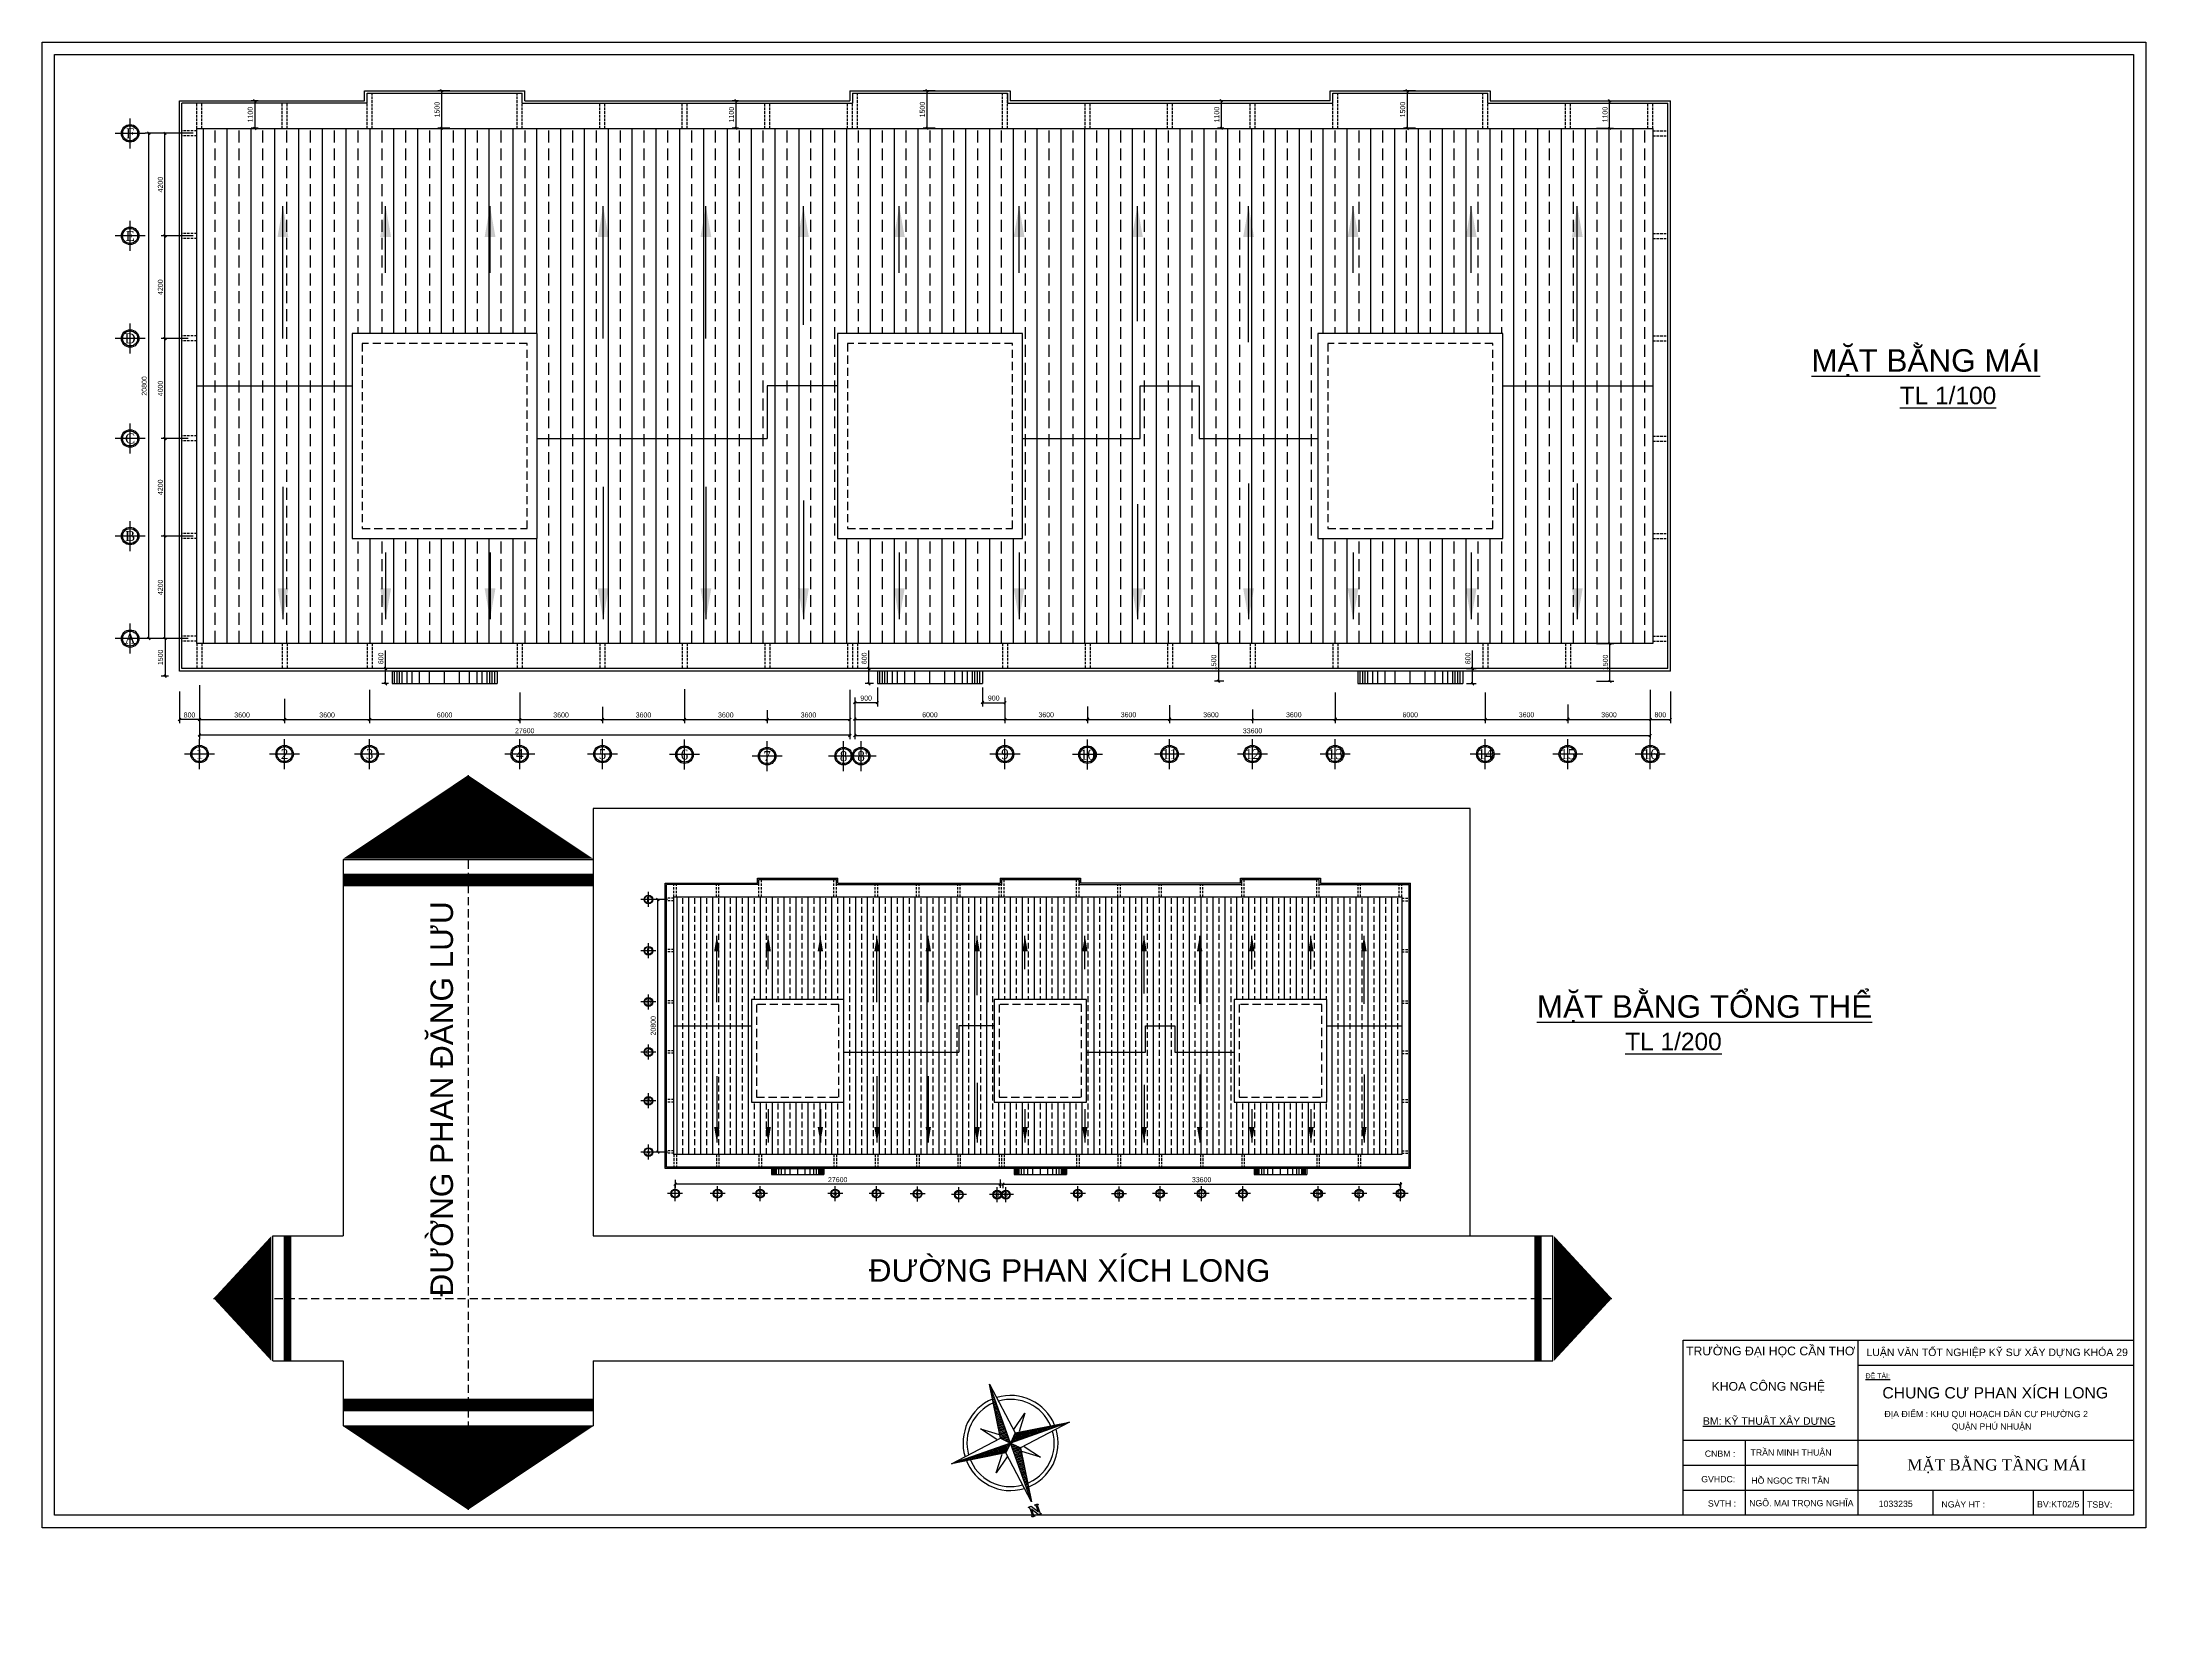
# Model space of a CAD drawing. Extents: x -100 to 171306, y -3236 to 60448.
# Drawn here: x 87206 to 171306, y -3236 to 60448 of the extents above; entities that cross this region are included whole.
import ezdxf
from ezdxf.enums import TextEntityAlignment as Align

# ---------------------------------------------------------------- set-up
doc = ezdxf.new("R2010")
doc.units = 0
doc.header["$LTSCALE"] = 1300
doc.linetypes.add('HIDDEN', pattern=[0.375, 0.25, -0.125])
doc.layers.get('0').update_dxf_attribs({"linetype": 'CONTINUOUS'})
doc.layers.get('DEFPOINTS').update_dxf_attribs({"linetype": 'CONTINUOUS'})
for name, color, linetype in [('BAO', 3, 'CONTINUOUS'), ('RANH', 2, 'CONTINUOUS'), ('TEXT', 7, 'CONTINUOUS'), ('TIM', 6, 'CONTINUOUS')]:
    doc.layers.add(name, color=color, linetype=linetype)
doc.layers.add('TUONG', color=3, linetype='CONTINUOUS', lineweight=30)
doc.styles.add('T2', font='VNI-Times.TTF')
doc.styles.add('V', font='VHELVEN.TTF')
doc.styles.add('VNI-HELVE', font='VHELVEN.TTF')
doc.styles.add('VNI-TIMES', font='VNI-Times.TTF')
doc.dimstyles.new('DIM100S', dxfattribs={"dimscale": 0, "dimtxt": 200, "dimasz": 100, "dimexe": 150, "dimexo": 150, "dimgap": 80, "dimtad": 1, "dimdec": 0, "dimrnd": 50, "dimzin": 0, "dimdsep": 46, "dimtxsty": 'VNI-HELVE', "dimblk1": 'OBLIQUE', "dimblk2": 'OBLIQUE', "dimsah": 1, "dimcen": 0, "dimclrd": 6, "dimclre": 6, "dimclrt": 6, "dimadec": 0, "dimazin": 0, "dimtfac": 1, "dimtdec": 0, "dimtmove": 0, "dimatfit": 3, "dimfxl": 1, "dimtolj": 1, "dimtzin": 0, "dimarcsym": 0})
pattern_1 = [(90, (-5407.7, 0), (-952.5, 6e-14), []), (90, (-5883.95, 3e-14), (-952.5, 6e-14), [476.25, -238.125])]
pattern_2 = [(90, (63057.8, -2230.3), (-476.25, 3e-14), []), (90, (62819.67, -2230.3), (-476.25, 3e-14), [238.125, -119.0625])]

# ---------------------------------------------------------------- blocks, each defined once
blk = doc.blocks.new('_OBLIQUE')
at = {"color": 0, "linetype": 'ByBlock'}
blk.add_line((-0.5, -0.5), (0.5, 0.5), dxfattribs=at)
blk = doc.blocks.new('*D309')
at = {"layer": 'DEFPOINTS', "color": 0, "linetype": 'Continuous', "transparency": 16777216}
for p in [(151493, 34496), (119698, 34398), (151493, 32727)]:
    blk.add_point(p, dxfattribs=at)
at = {"layer": 'TIM', "color": 6, "linetype": 'Continuous', "lineweight": -2, "transparency": 16777216}
for p, q in [((119698, 34248), (119698, 32577)), ((151493, 34346), (151493, 32577)), ((119698, 32727), (151493, 32727))]:
    blk.add_line(p, q, dxfattribs=at)
at = {"layer": 'TIM', "color": 6, "linetype": 'Continuous', "lineweight": -2, "transparency": 16777216, "xscale": 100, "yscale": 100, "zscale": 100, "rotation": 180}
blk.add_blockref('_OBLIQUE', (119698, 32727), dxfattribs=at)
at = {"layer": 'TIM', "color": 6, "linetype": 'Continuous', "lineweight": -2, "transparency": 16777216, "xscale": 100, "yscale": 100, "zscale": 100}
blk.add_blockref('_OBLIQUE', (151493, 32727), dxfattribs=at)
at = {"layer": 'TIM', "color": 6, "linetype": 'Continuous', "transparency": 16777216, "insert": (135595, 32910), "char_height": 200, "attachment_point": 5, "style": 'VNI-HELVE'}
blk.add_mtext('\\A1;33600', dxfattribs=at)
blk = doc.blocks.new('*D299')
at = {"layer": 'DEFPOINTS', "color": 0, "linetype": 'Continuous', "transparency": 16777216}
for p in [(128994, 33838), (132276, 34082), (132276, 33369)]:
    blk.add_point(p, dxfattribs=at)
at = {"layer": 'TIM', "color": 6, "linetype": 'Continuous', "lineweight": -2, "transparency": 16777216}
for p, q in [((128994, 33688), (128994, 33219)), ((132276, 33932), (132276, 33219)), ((128994, 33369), (132276, 33369))]:
    blk.add_line(p, q, dxfattribs=at)
at = {"layer": 'TIM', "color": 6, "linetype": 'Continuous', "lineweight": -2, "transparency": 16777216, "xscale": 100, "yscale": 100, "zscale": 100, "rotation": 180}
blk.add_blockref('_OBLIQUE', (128994, 33369), dxfattribs=at)
at = {"layer": 'TIM', "color": 6, "linetype": 'Continuous', "lineweight": -2, "transparency": 16777216, "xscale": 100, "yscale": 100, "zscale": 100}
blk.add_blockref('_OBLIQUE', (132276, 33369), dxfattribs=at)
at = {"layer": 'TIM', "color": 6, "linetype": 'Continuous', "transparency": 16777216, "insert": (130635, 33552), "char_height": 200, "attachment_point": 5, "style": 'VNI-HELVE'}
blk.add_mtext('\\A1;3600', dxfattribs=at)
blk = doc.blocks.new('*D308')
at = {"layer": 'DEFPOINTS', "color": 0, "linetype": 'Continuous', "transparency": 16777216}
for p in [(93502, 34688), (119498, 34699), (93502, 32731)]:
    blk.add_point(p, dxfattribs=at)
at = {"layer": 'TIM', "color": 6, "linetype": 'Continuous', "lineweight": -2, "transparency": 16777216}
for p, q in [((93502, 34538), (93502, 32581)), ((119498, 34549), (119498, 32581)), ((119498, 32731), (93502, 32731))]:
    blk.add_line(p, q, dxfattribs=at)
at = {"layer": 'TIM', "color": 6, "linetype": 'Continuous', "lineweight": -2, "transparency": 16777216, "xscale": 100, "yscale": 100, "zscale": 100, "rotation": 180}
blk.add_blockref('_OBLIQUE', (93502, 32731), dxfattribs=at)
at = {"layer": 'TIM', "color": 6, "linetype": 'Continuous', "lineweight": -2, "transparency": 16777216, "xscale": 100, "yscale": 100, "zscale": 100}
blk.add_blockref('_OBLIQUE', (119498, 32731), dxfattribs=at)
at = {"layer": 'TIM', "color": 6, "linetype": 'Continuous', "transparency": 16777216, "insert": (106500, 32914), "char_height": 200, "attachment_point": 5, "style": 'VNI-HELVE'}
blk.add_mtext('\\A1;27600', dxfattribs=at)
blk = doc.blocks.new('*D291')
at = {"layer": 'DEFPOINTS', "color": 0, "linetype": 'Continuous', "transparency": 16777216}
for p in [(100298, 34699), (106298, 34598), (106298, 33361)]:
    blk.add_point(p, dxfattribs=at)
at = {"layer": 'TIM', "color": 6, "linetype": 'Continuous', "lineweight": -2, "transparency": 16777216}
for p, q in [((100298, 34549), (100298, 33211)), ((106298, 34448), (106298, 33211)), ((100298, 33361), (106298, 33361))]:
    blk.add_line(p, q, dxfattribs=at)
at = {"layer": 'TIM', "color": 6, "linetype": 'Continuous', "lineweight": -2, "transparency": 16777216, "xscale": 100, "yscale": 100, "zscale": 100, "rotation": 180}
blk.add_blockref('_OBLIQUE', (100298, 33361), dxfattribs=at)
at = {"layer": 'TIM', "color": 6, "linetype": 'Continuous', "lineweight": -2, "transparency": 16777216, "xscale": 100, "yscale": 100, "zscale": 100}
blk.add_blockref('_OBLIQUE', (106298, 33361), dxfattribs=at)
at = {"layer": 'TIM', "color": 6, "linetype": 'Continuous', "transparency": 16777216, "insert": (103298, 33544), "char_height": 200, "attachment_point": 5, "style": 'VNI-HELVE'}
blk.add_mtext('\\A1;6000', dxfattribs=at)
blk = doc.blocks.new('*D315')
at = {"layer": 'DEFPOINTS', "color": 0, "linetype": 'Continuous', "transparency": 16777216}
for p in [(91475, 56799), (93198, 56799), (93198, 36599)]:
    blk.add_point(p, dxfattribs=at)
at = {"layer": 'TIM', "color": 6, "linetype": 'Continuous', "lineweight": -2, "transparency": 16777216}
for p, q in [((93048, 56799), (91325, 56799)), ((91475, 36599), (91475, 56799)), ((93048, 36599), (91325, 36599))]:
    blk.add_line(p, q, dxfattribs=at)
at = {"layer": 'TIM', "color": 6, "linetype": 'Continuous', "lineweight": -2, "transparency": 16777216, "xscale": 100, "yscale": 100, "zscale": 100}
for p, rotation in [((91475, 56799), 90), ((91475, 36599), 270)]:
    blk.add_blockref('_OBLIQUE', p, dxfattribs=dict(at, rotation=rotation))
at = {"layer": 'TIM', "color": 6, "linetype": 'Continuous', "transparency": 16777216, "insert": (91292, 46699), "char_height": 200, "attachment_point": 5, "rotation": 90, "style": 'VNI-HELVE'}
blk.add_mtext('\\A1;20800', dxfattribs=at)
blk = doc.blocks.new('*D313')
at = {"layer": 'DEFPOINTS', "color": 0, "linetype": 'Continuous', "transparency": 16777216}
for p in [(92118, 52699), (93398, 52699), (93198, 48599)]:
    blk.add_point(p, dxfattribs=at)
at = {"layer": 'TIM', "color": 6, "linetype": 'Continuous', "lineweight": -2, "transparency": 16777216}
for p, q in [((93248, 52699), (91968, 52699)), ((92118, 48599), (92118, 52699)), ((93048, 48599), (91968, 48599))]:
    blk.add_line(p, q, dxfattribs=at)
at = {"layer": 'TIM', "color": 6, "linetype": 'Continuous', "lineweight": -2, "transparency": 16777216, "xscale": 100, "yscale": 100, "zscale": 100}
for p, rotation in [((92118, 52699), 90), ((92118, 48599), 270)]:
    blk.add_blockref('_OBLIQUE', p, dxfattribs=dict(at, rotation=rotation))
at = {"layer": 'TIM', "color": 6, "linetype": 'Continuous', "transparency": 16777216, "insert": (91935, 50649), "char_height": 200, "attachment_point": 5, "rotation": 90, "style": 'VNI-HELVE'}
blk.add_mtext('\\A1;4200', dxfattribs=at)
blk = doc.blocks.new('*D310')
at = {"layer": 'DEFPOINTS', "color": 0, "linetype": 'Continuous', "transparency": 16777216}
for p in [(92118, 40698), (93398, 40698), (92698, 36599)]:
    blk.add_point(p, dxfattribs=at)
at = {"layer": 'TIM', "color": 6, "linetype": 'Continuous', "lineweight": -2, "transparency": 16777216}
for p, q in [((93248, 40698), (91968, 40698)), ((92118, 36599), (92118, 40698)), ((92548, 36599), (91968, 36599))]:
    blk.add_line(p, q, dxfattribs=at)
at = {"layer": 'TIM', "color": 6, "linetype": 'Continuous', "lineweight": -2, "transparency": 16777216, "xscale": 100, "yscale": 100, "zscale": 100}
for p, rotation in [((92118, 40698), 90), ((92118, 36599), 270)]:
    blk.add_blockref('_OBLIQUE', p, dxfattribs=dict(at, rotation=rotation))
at = {"layer": 'TIM', "color": 6, "linetype": 'Continuous', "transparency": 16777216, "insert": (91935, 38648), "char_height": 200, "attachment_point": 5, "rotation": 90, "style": 'VNI-HELVE'}
blk.add_mtext('\\A1;4200', dxfattribs=at)
blk = doc.blocks.new('*D289')
at = {"layer": 'DEFPOINTS', "color": 0, "linetype": 'Continuous', "transparency": 16777216}
for p in [(93502, 34888), (96900, 34346), (96900, 33361)]:
    blk.add_point(p, dxfattribs=at)
at = {"layer": 'TIM', "color": 6, "linetype": 'Continuous', "lineweight": -2, "transparency": 16777216}
for p, q in [((93502, 34738), (93502, 33211)), ((96900, 34196), (96900, 33211)), ((93502, 33361), (96900, 33361))]:
    blk.add_line(p, q, dxfattribs=at)
at = {"layer": 'TIM', "color": 6, "linetype": 'Continuous', "lineweight": -2, "transparency": 16777216, "xscale": 100, "yscale": 100, "zscale": 100, "rotation": 180}
blk.add_blockref('_OBLIQUE', (93502, 33361), dxfattribs=at)
at = {"layer": 'TIM', "color": 6, "linetype": 'Continuous', "lineweight": -2, "transparency": 16777216, "xscale": 100, "yscale": 100, "zscale": 100}
blk.add_blockref('_OBLIQUE', (96900, 33361), dxfattribs=at)
at = {"layer": 'TIM', "color": 6, "linetype": 'Continuous', "transparency": 16777216, "insert": (95201, 33544), "char_height": 200, "attachment_point": 5, "style": 'VNI-HELVE'}
blk.add_mtext('\\A1;3600', dxfattribs=at)
blk = doc.blocks.new('*D287')
at = {"layer": 'DEFPOINTS', "color": 0, "linetype": 'Continuous', "transparency": 16777216}
for p in [(92415, 36599), (92121, 35099), (92415, 35099)]:
    blk.add_point(p, dxfattribs=at)
at = {"layer": 'TIM', "color": 6, "linetype": 'Continuous', "lineweight": -2, "transparency": 16777216}
for p, q in [((92265, 36599), (91971, 36599)), ((92121, 36599), (92121, 35099)), ((92265, 35099), (91971, 35099))]:
    blk.add_line(p, q, dxfattribs=at)
at = {"layer": 'TIM', "color": 6, "linetype": 'Continuous', "lineweight": -2, "transparency": 16777216, "xscale": 100, "yscale": 100, "zscale": 100}
for p, rotation in [((92121, 36599), 90), ((92121, 35099), 270)]:
    blk.add_blockref('_OBLIQUE', p, dxfattribs=dict(at, rotation=rotation))
at = {"layer": 'TIM', "color": 6, "linetype": 'Continuous', "transparency": 16777216, "insert": (91938, 35849), "char_height": 200, "attachment_point": 5, "rotation": 90, "style": 'VNI-HELVE'}
blk.add_mtext('\\A1;1500', dxfattribs=at)
blk = doc.blocks.new('*D288')
at = {"layer": 'DEFPOINTS', "color": 0, "linetype": 'Continuous', "transparency": 16777216}
for p in [(100932, 35398), (101198, 35398), (101198, 34799)]:
    blk.add_point(p, dxfattribs=at)
at = {"layer": 'TIM', "color": 6, "linetype": 'Continuous', "lineweight": -2, "transparency": 16777216}
for p, q in [((101048, 35398), (100782, 35398)), ((100932, 35398), (100932, 36119)), ((100932, 34799), (100932, 35398)), ((101048, 34799), (100782, 34799))]:
    blk.add_line(p, q, dxfattribs=at)
at = {"layer": 'TIM', "color": 6, "linetype": 'Continuous', "lineweight": -2, "transparency": 16777216, "xscale": 100, "yscale": 100, "zscale": 100}
for p, rotation in [((100932, 35398), 90), ((100932, 34799), 270)]:
    blk.add_blockref('_OBLIQUE', p, dxfattribs=dict(at, rotation=rotation))
at = {"layer": 'TIM', "color": 6, "linetype": 'Continuous', "transparency": 16777216, "insert": (100749, 35808), "char_height": 200, "attachment_point": 5, "rotation": 90, "style": 'VNI-HELVE'}
blk.add_mtext('\\A1;600', dxfattribs=at)
blk = doc.blocks.new('*D290')
at = {"layer": 'DEFPOINTS', "color": 0, "linetype": 'Continuous', "transparency": 16777216}
for p in [(100298, 34598), (96900, 34146), (100298, 33361)]:
    blk.add_point(p, dxfattribs=at)
at = {"layer": 'TIM', "color": 6, "linetype": 'Continuous', "lineweight": -2, "transparency": 16777216}
for p, q in [((96900, 33996), (96900, 33211)), ((100298, 34448), (100298, 33211)), ((96900, 33361), (100298, 33361))]:
    blk.add_line(p, q, dxfattribs=at)
at = {"layer": 'TIM', "color": 6, "linetype": 'Continuous', "lineweight": -2, "transparency": 16777216, "xscale": 100, "yscale": 100, "zscale": 100, "rotation": 180}
blk.add_blockref('_OBLIQUE', (96900, 33361), dxfattribs=at)
at = {"layer": 'TIM', "color": 6, "linetype": 'Continuous', "lineweight": -2, "transparency": 16777216, "xscale": 100, "yscale": 100, "zscale": 100}
blk.add_blockref('_OBLIQUE', (100298, 33361), dxfattribs=at)
at = {"layer": 'TIM', "color": 6, "linetype": 'Continuous', "transparency": 16777216, "insert": (98599, 33544), "char_height": 200, "attachment_point": 5, "style": 'VNI-HELVE'}
blk.add_mtext('\\A1;3600', dxfattribs=at)
blk = doc.blocks.new('*D311')
at = {"layer": 'DEFPOINTS', "color": 0, "linetype": 'Continuous', "transparency": 16777216}
for p in [(92118, 44599), (93198, 44599), (93198, 40698)]:
    blk.add_point(p, dxfattribs=at)
at = {"layer": 'TIM', "color": 6, "linetype": 'Continuous', "lineweight": -2, "transparency": 16777216}
for p, q in [((93048, 44599), (91968, 44599)), ((92118, 40698), (92118, 44599)), ((93048, 40698), (91968, 40698))]:
    blk.add_line(p, q, dxfattribs=at)
at = {"layer": 'TIM', "color": 6, "linetype": 'Continuous', "lineweight": -2, "transparency": 16777216, "xscale": 100, "yscale": 100, "zscale": 100}
for p, rotation in [((92118, 44599), 90), ((92118, 40698), 270)]:
    blk.add_blockref('_OBLIQUE', p, dxfattribs=dict(at, rotation=rotation))
at = {"layer": 'TIM', "color": 6, "linetype": 'Continuous', "transparency": 16777216, "insert": (91935, 42648), "char_height": 200, "attachment_point": 5, "rotation": 90, "style": 'VNI-HELVE'}
blk.add_mtext('\\A1;4200', dxfattribs=at)
blk = doc.blocks.new('*D312')
at = {"layer": 'DEFPOINTS', "color": 0, "linetype": 'Continuous', "transparency": 16777216}
for p in [(92118, 48599), (93198, 48599), (93198, 44599)]:
    blk.add_point(p, dxfattribs=at)
at = {"layer": 'TIM', "color": 6, "linetype": 'Continuous', "lineweight": -2, "transparency": 16777216}
for p, q in [((93048, 48599), (91968, 48599)), ((92118, 44599), (92118, 48599)), ((93048, 44599), (91968, 44599))]:
    blk.add_line(p, q, dxfattribs=at)
at = {"layer": 'TIM', "color": 6, "linetype": 'Continuous', "lineweight": -2, "transparency": 16777216, "xscale": 100, "yscale": 100, "zscale": 100}
for p, rotation in [((92118, 48599), 90), ((92118, 44599), 270)]:
    blk.add_blockref('_OBLIQUE', p, dxfattribs=dict(at, rotation=rotation))
at = {"layer": 'TIM', "color": 6, "linetype": 'Continuous', "transparency": 16777216, "insert": (91935, 46599), "char_height": 200, "attachment_point": 5, "rotation": 90, "style": 'VNI-HELVE'}
blk.add_mtext('\\A1;4000', dxfattribs=at)
blk = doc.blocks.new('*D314')
at = {"layer": 'DEFPOINTS', "color": 0, "linetype": 'Continuous', "transparency": 16777216}
for p in [(92118, 56799), (93398, 56799), (93198, 52699)]:
    blk.add_point(p, dxfattribs=at)
at = {"layer": 'TIM', "color": 6, "linetype": 'Continuous', "lineweight": -2, "transparency": 16777216}
for p, q in [((93248, 56799), (91968, 56799)), ((92118, 52699), (92118, 56799)), ((93048, 52699), (91968, 52699))]:
    blk.add_line(p, q, dxfattribs=at)
at = {"layer": 'TIM', "color": 6, "linetype": 'Continuous', "lineweight": -2, "transparency": 16777216, "xscale": 100, "yscale": 100, "zscale": 100}
for p, rotation in [((92118, 56799), 90), ((92118, 52699), 270)]:
    blk.add_blockref('_OBLIQUE', p, dxfattribs=dict(at, rotation=rotation))
at = {"layer": 'TIM', "color": 6, "linetype": 'Continuous', "transparency": 16777216, "insert": (91935, 54749), "char_height": 200, "attachment_point": 5, "rotation": 90, "style": 'VNI-HELVE'}
blk.add_mtext('\\A1;4200', dxfattribs=at)
blk = doc.blocks.new('*D316')
at = {"layer": 'DEFPOINTS', "color": 0, "linetype": 'Continuous', "transparency": 16777216}
for p in [(95998, 58099), (95710, 56999), (95998, 56999)]:
    blk.add_point(p, dxfattribs=at)
at = {"layer": 'TIM', "color": 6, "linetype": 'Continuous', "lineweight": -2, "transparency": 16777216}
for p, q in [((95848, 58099), (95560, 58099)), ((95710, 58099), (95710, 56999)), ((95848, 56999), (95560, 56999))]:
    blk.add_line(p, q, dxfattribs=at)
at = {"layer": 'TIM', "color": 6, "linetype": 'Continuous', "lineweight": -2, "transparency": 16777216, "xscale": 100, "yscale": 100, "zscale": 100}
for p, rotation in [((95710, 58099), 90), ((95710, 56999), 270)]:
    blk.add_blockref('_OBLIQUE', p, dxfattribs=dict(at, rotation=rotation))
at = {"layer": 'TIM', "color": 6, "linetype": 'Continuous', "transparency": 16777216, "insert": (95528, 57549), "char_height": 200, "attachment_point": 5, "rotation": 90, "style": 'VNI-HELVE'}
blk.add_mtext('\\A1;1100', dxfattribs=at)
blk = doc.blocks.new('*D296')
at = {"layer": 'DEFPOINTS', "color": 0, "linetype": 'Continuous', "transparency": 16777216}
for p in [(119498, 34699), (116189, 33683), (119498, 33361)]:
    blk.add_point(p, dxfattribs=at)
at = {"layer": 'TIM', "color": 6, "linetype": 'Continuous', "lineweight": -2, "transparency": 16777216}
for p, q in [((119498, 34549), (119498, 33211)), ((116189, 33533), (116189, 33211)), ((116189, 33361), (119498, 33361))]:
    blk.add_line(p, q, dxfattribs=at)
at = {"layer": 'TIM', "color": 6, "linetype": 'Continuous', "lineweight": -2, "transparency": 16777216, "xscale": 100, "yscale": 100, "zscale": 100, "rotation": 180}
blk.add_blockref('_OBLIQUE', (116189, 33361), dxfattribs=at)
at = {"layer": 'TIM', "color": 6, "linetype": 'Continuous', "lineweight": -2, "transparency": 16777216, "xscale": 100, "yscale": 100, "zscale": 100}
blk.add_blockref('_OBLIQUE', (119498, 33361), dxfattribs=at)
at = {"layer": 'TIM', "color": 6, "linetype": 'Continuous', "transparency": 16777216, "insert": (117843, 33544), "char_height": 200, "attachment_point": 5, "style": 'VNI-HELVE'}
blk.add_mtext('\\A1;3600', dxfattribs=at)
blk = doc.blocks.new('*D293')
at = {"layer": 'DEFPOINTS', "color": 0, "linetype": 'Continuous', "transparency": 16777216}
for p in [(112887, 34727), (109606, 33823), (112887, 33361)]:
    blk.add_point(p, dxfattribs=at)
at = {"layer": 'TIM', "color": 6, "linetype": 'Continuous', "lineweight": -2, "transparency": 16777216}
for p, q in [((112887, 34577), (112887, 33211)), ((109606, 33673), (109606, 33211)), ((109606, 33361), (112887, 33361))]:
    blk.add_line(p, q, dxfattribs=at)
at = {"layer": 'TIM', "color": 6, "linetype": 'Continuous', "lineweight": -2, "transparency": 16777216, "xscale": 100, "yscale": 100, "zscale": 100, "rotation": 180}
blk.add_blockref('_OBLIQUE', (109606, 33361), dxfattribs=at)
at = {"layer": 'TIM', "color": 6, "linetype": 'Continuous', "lineweight": -2, "transparency": 16777216, "xscale": 100, "yscale": 100, "zscale": 100}
blk.add_blockref('_OBLIQUE', (112887, 33361), dxfattribs=at)
at = {"layer": 'TIM', "color": 6, "linetype": 'Continuous', "transparency": 16777216, "insert": (111247, 33544), "char_height": 200, "attachment_point": 5, "style": 'VNI-HELVE'}
blk.add_mtext('\\A1;3600', dxfattribs=at)
blk = doc.blocks.new('*D292')
at = {"layer": 'DEFPOINTS', "color": 0, "linetype": 'Continuous', "transparency": 16777216}
for p in [(106298, 34598), (109606, 34023), (109606, 33361)]:
    blk.add_point(p, dxfattribs=at)
at = {"layer": 'TIM', "color": 6, "linetype": 'Continuous', "lineweight": -2, "transparency": 16777216}
for p, q in [((106298, 34448), (106298, 33211)), ((109606, 33873), (109606, 33211)), ((106298, 33361), (109606, 33361))]:
    blk.add_line(p, q, dxfattribs=at)
at = {"layer": 'TIM', "color": 6, "linetype": 'Continuous', "lineweight": -2, "transparency": 16777216, "xscale": 100, "yscale": 100, "zscale": 100, "rotation": 180}
blk.add_blockref('_OBLIQUE', (106298, 33361), dxfattribs=at)
at = {"layer": 'TIM', "color": 6, "linetype": 'Continuous', "lineweight": -2, "transparency": 16777216, "xscale": 100, "yscale": 100, "zscale": 100}
blk.add_blockref('_OBLIQUE', (109606, 33361), dxfattribs=at)
at = {"layer": 'TIM', "color": 6, "linetype": 'Continuous', "transparency": 16777216, "insert": (107952, 33544), "char_height": 200, "attachment_point": 5, "style": 'VNI-HELVE'}
blk.add_mtext('\\A1;3600', dxfattribs=at)
blk = doc.blocks.new('*D294')
at = {"layer": 'DEFPOINTS', "color": 0, "linetype": 'Continuous', "transparency": 16777216}
for p in [(112887, 34527), (116189, 33883), (116189, 33361)]:
    blk.add_point(p, dxfattribs=at)
at = {"layer": 'TIM', "color": 6, "linetype": 'Continuous', "lineweight": -2, "transparency": 16777216}
for p, q in [((112887, 34377), (112887, 33211)), ((116189, 33733), (116189, 33211)), ((112887, 33361), (116189, 33361))]:
    blk.add_line(p, q, dxfattribs=at)
at = {"layer": 'TIM', "color": 6, "linetype": 'Continuous', "lineweight": -2, "transparency": 16777216, "xscale": 100, "yscale": 100, "zscale": 100, "rotation": 180}
blk.add_blockref('_OBLIQUE', (112887, 33361), dxfattribs=at)
at = {"layer": 'TIM', "color": 6, "linetype": 'Continuous', "lineweight": -2, "transparency": 16777216, "xscale": 100, "yscale": 100, "zscale": 100}
blk.add_blockref('_OBLIQUE', (116189, 33361), dxfattribs=at)
at = {"layer": 'TIM', "color": 6, "linetype": 'Continuous', "transparency": 16777216, "insert": (114538, 33544), "char_height": 200, "attachment_point": 5, "style": 'VNI-HELVE'}
blk.add_mtext('\\A1;3600', dxfattribs=at)
blk = doc.blocks.new('*D297')
at = {"layer": 'DEFPOINTS', "color": 0, "linetype": 'Continuous', "transparency": 16777216}
for p in [(119698, 34398), (125698, 34398), (125698, 33369)]:
    blk.add_point(p, dxfattribs=at)
at = {"layer": 'TIM', "color": 6, "linetype": 'Continuous', "lineweight": -2, "transparency": 16777216}
for p, q in [((119698, 34248), (119698, 33219)), ((125698, 34248), (125698, 33219)), ((119698, 33369), (125698, 33369))]:
    blk.add_line(p, q, dxfattribs=at)
at = {"layer": 'TIM', "color": 6, "linetype": 'Continuous', "lineweight": -2, "transparency": 16777216, "xscale": 100, "yscale": 100, "zscale": 100, "rotation": 180}
blk.add_blockref('_OBLIQUE', (119698, 33369), dxfattribs=at)
at = {"layer": 'TIM', "color": 6, "linetype": 'Continuous', "lineweight": -2, "transparency": 16777216, "xscale": 100, "yscale": 100, "zscale": 100}
blk.add_blockref('_OBLIQUE', (125698, 33369), dxfattribs=at)
at = {"layer": 'TIM', "color": 6, "linetype": 'Continuous', "transparency": 16777216, "insert": (122698, 33552), "char_height": 200, "attachment_point": 5, "style": 'VNI-HELVE'}
blk.add_mtext('\\A1;6000', dxfattribs=at)
blk = doc.blocks.new('*D295')
at = {"layer": 'DEFPOINTS', "color": 0, "linetype": 'Continuous', "transparency": 16777216}
for p in [(120255, 35398), (120598, 35398), (120598, 34799)]:
    blk.add_point(p, dxfattribs=at)
at = {"layer": 'TIM', "color": 6, "linetype": 'Continuous', "lineweight": -2, "transparency": 16777216}
for p, q in [((120448, 35398), (120105, 35398)), ((120255, 35398), (120255, 36119)), ((120255, 34799), (120255, 35398)), ((120448, 34799), (120105, 34799))]:
    blk.add_line(p, q, dxfattribs=at)
at = {"layer": 'TIM', "color": 6, "linetype": 'Continuous', "lineweight": -2, "transparency": 16777216, "xscale": 100, "yscale": 100, "zscale": 100}
for p, rotation in [((120255, 35398), 90), ((120255, 34799), 270)]:
    blk.add_blockref('_OBLIQUE', p, dxfattribs=dict(at, rotation=rotation))
at = {"layer": 'TIM', "color": 6, "linetype": 'Continuous', "transparency": 16777216, "insert": (120072, 35808), "char_height": 200, "attachment_point": 5, "rotation": 90, "style": 'VNI-HELVE'}
blk.add_mtext('\\A1;600', dxfattribs=at)
blk = doc.blocks.new('*D298')
at = {"layer": 'DEFPOINTS', "color": 0, "linetype": 'Continuous', "transparency": 16777216}
for p in [(125698, 34038), (128994, 34038), (128994, 33369)]:
    blk.add_point(p, dxfattribs=at)
at = {"layer": 'TIM', "color": 6, "linetype": 'Continuous', "lineweight": -2, "transparency": 16777216}
for p, q in [((125698, 33888), (125698, 33219)), ((128994, 33888), (128994, 33219)), ((125698, 33369), (128994, 33369))]:
    blk.add_line(p, q, dxfattribs=at)
at = {"layer": 'TIM', "color": 6, "linetype": 'Continuous', "lineweight": -2, "transparency": 16777216, "xscale": 100, "yscale": 100, "zscale": 100, "rotation": 180}
blk.add_blockref('_OBLIQUE', (125698, 33369), dxfattribs=at)
at = {"layer": 'TIM', "color": 6, "linetype": 'Continuous', "lineweight": -2, "transparency": 16777216, "xscale": 100, "yscale": 100, "zscale": 100}
blk.add_blockref('_OBLIQUE', (128994, 33369), dxfattribs=at)
at = {"layer": 'TIM', "color": 6, "linetype": 'Continuous', "transparency": 16777216, "insert": (127346, 33552), "char_height": 200, "attachment_point": 5, "style": 'VNI-HELVE'}
blk.add_mtext('\\A1;3600', dxfattribs=at)
blk = doc.blocks.new('*D317')
at = {"layer": 'DEFPOINTS', "color": 0, "linetype": 'Continuous', "transparency": 16777216}
for p in [(114948, 58099), (115198, 58099), (115198, 56999)]:
    blk.add_point(p, dxfattribs=at)
at = {"layer": 'TIM', "color": 6, "linetype": 'Continuous', "lineweight": -2, "transparency": 16777216}
for p, q in [((115048, 58099), (114798, 58099)), ((114948, 56999), (114948, 58099)), ((115048, 56999), (114798, 56999))]:
    blk.add_line(p, q, dxfattribs=at)
at = {"layer": 'TIM', "color": 6, "linetype": 'Continuous', "lineweight": -2, "transparency": 16777216, "xscale": 100, "yscale": 100, "zscale": 100}
for p, rotation in [((114948, 58099), 90), ((114948, 56999), 270)]:
    blk.add_blockref('_OBLIQUE', p, dxfattribs=dict(at, rotation=rotation))
at = {"layer": 'TIM', "color": 6, "linetype": 'Continuous', "transparency": 16777216, "insert": (114765, 57549), "char_height": 200, "attachment_point": 5, "rotation": 90, "style": 'VNI-HELVE'}
blk.add_mtext('\\A1;1100', dxfattribs=at)
blk = doc.blocks.new('*D304')
at = {"layer": 'DEFPOINTS', "color": 0, "linetype": 'Continuous', "transparency": 16777216}
for p in [(138898, 34598), (144898, 34598), (144898, 33369)]:
    blk.add_point(p, dxfattribs=at)
at = {"layer": 'TIM', "color": 6, "linetype": 'Continuous', "lineweight": -2, "transparency": 16777216}
for p, q in [((138898, 34448), (138898, 33219)), ((144898, 34448), (144898, 33219)), ((138898, 33369), (144898, 33369))]:
    blk.add_line(p, q, dxfattribs=at)
at = {"layer": 'TIM', "color": 6, "linetype": 'Continuous', "lineweight": -2, "transparency": 16777216, "xscale": 100, "yscale": 100, "zscale": 100, "rotation": 180}
blk.add_blockref('_OBLIQUE', (138898, 33369), dxfattribs=at)
at = {"layer": 'TIM', "color": 6, "linetype": 'Continuous', "lineweight": -2, "transparency": 16777216, "xscale": 100, "yscale": 100, "zscale": 100}
blk.add_blockref('_OBLIQUE', (144898, 33369), dxfattribs=at)
at = {"layer": 'TIM', "color": 6, "linetype": 'Continuous', "transparency": 16777216, "insert": (141898, 33552), "char_height": 200, "attachment_point": 5, "style": 'VNI-HELVE'}
blk.add_mtext('\\A1;6000', dxfattribs=at)
blk = doc.blocks.new('*D302')
at = {"layer": 'DEFPOINTS', "color": 0, "linetype": 'Continuous', "transparency": 16777216}
for p in [(138898, 34598), (135588, 33710), (138898, 33369)]:
    blk.add_point(p, dxfattribs=at)
at = {"layer": 'TIM', "color": 6, "linetype": 'Continuous', "lineweight": -2, "transparency": 16777216}
for p, q in [((138898, 34448), (138898, 33219)), ((135588, 33560), (135588, 33219)), ((135588, 33369), (138898, 33369))]:
    blk.add_line(p, q, dxfattribs=at)
at = {"layer": 'TIM', "color": 6, "linetype": 'Continuous', "lineweight": -2, "transparency": 16777216, "xscale": 100, "yscale": 100, "zscale": 100, "rotation": 180}
blk.add_blockref('_OBLIQUE', (135588, 33369), dxfattribs=at)
at = {"layer": 'TIM', "color": 6, "linetype": 'Continuous', "lineweight": -2, "transparency": 16777216, "xscale": 100, "yscale": 100, "zscale": 100}
blk.add_blockref('_OBLIQUE', (138898, 33369), dxfattribs=at)
at = {"layer": 'TIM', "color": 6, "linetype": 'Continuous', "transparency": 16777216, "insert": (137243, 33552), "char_height": 200, "attachment_point": 5, "style": 'VNI-HELVE'}
blk.add_mtext('\\A1;3600', dxfattribs=at)
blk = doc.blocks.new('*D301')
at = {"layer": 'DEFPOINTS', "color": 0, "linetype": 'Continuous', "transparency": 16777216}
for p in [(134598, 36399), (134228, 34899), (134598, 34899)]:
    blk.add_point(p, dxfattribs=at)
at = {"layer": 'TIM', "color": 6, "linetype": 'Continuous', "lineweight": -2, "transparency": 16777216}
for p, q in [((134448, 36399), (134078, 36399)), ((134228, 36399), (134228, 34899)), ((134448, 34899), (134078, 34899))]:
    blk.add_line(p, q, dxfattribs=at)
at = {"layer": 'TIM', "color": 6, "linetype": 'Continuous', "lineweight": -2, "transparency": 16777216, "xscale": 100, "yscale": 100, "zscale": 100}
for p, rotation in [((134228, 36399), 90), ((134228, 34899), 270)]:
    blk.add_blockref('_OBLIQUE', p, dxfattribs=dict(at, rotation=rotation))
at = {"layer": 'TIM', "color": 6, "linetype": 'Continuous', "transparency": 16777216, "insert": (134045, 35649), "char_height": 200, "attachment_point": 5, "rotation": 90, "style": 'VNI-HELVE'}
blk.add_mtext('\\A1;1500', dxfattribs=at)
blk = doc.blocks.new('*D300')
at = {"layer": 'DEFPOINTS', "color": 0, "linetype": 'Continuous', "transparency": 16777216}
for p in [(132276, 33882), (135588, 33910), (135588, 33369)]:
    blk.add_point(p, dxfattribs=at)
at = {"layer": 'TIM', "color": 6, "linetype": 'Continuous', "lineweight": -2, "transparency": 16777216}
for p, q in [((132276, 33732), (132276, 33219)), ((135588, 33760), (135588, 33219)), ((132276, 33369), (135588, 33369))]:
    blk.add_line(p, q, dxfattribs=at)
at = {"layer": 'TIM', "color": 6, "linetype": 'Continuous', "lineweight": -2, "transparency": 16777216, "xscale": 100, "yscale": 100, "zscale": 100, "rotation": 180}
blk.add_blockref('_OBLIQUE', (132276, 33369), dxfattribs=at)
at = {"layer": 'TIM', "color": 6, "linetype": 'Continuous', "lineweight": -2, "transparency": 16777216, "xscale": 100, "yscale": 100, "zscale": 100}
blk.add_blockref('_OBLIQUE', (135588, 33369), dxfattribs=at)
at = {"layer": 'TIM', "color": 6, "linetype": 'Continuous', "transparency": 16777216, "insert": (133932, 33552), "char_height": 200, "attachment_point": 5, "style": 'VNI-HELVE'}
blk.add_mtext('\\A1;3600', dxfattribs=at)
blk = doc.blocks.new('*D307')
at = {"layer": 'DEFPOINTS', "color": 0, "linetype": 'Continuous', "transparency": 16777216}
for p in [(151493, 34696), (148194, 33908), (151493, 33369)]:
    blk.add_point(p, dxfattribs=at)
at = {"layer": 'TIM', "color": 6, "linetype": 'Continuous', "lineweight": -2, "transparency": 16777216}
for p, q in [((151493, 34546), (151493, 33219)), ((148194, 33758), (148194, 33219)), ((148194, 33369), (151493, 33369))]:
    blk.add_line(p, q, dxfattribs=at)
at = {"layer": 'TIM', "color": 6, "linetype": 'Continuous', "lineweight": -2, "transparency": 16777216, "xscale": 100, "yscale": 100, "zscale": 100, "rotation": 180}
blk.add_blockref('_OBLIQUE', (148194, 33369), dxfattribs=at)
at = {"layer": 'TIM', "color": 6, "linetype": 'Continuous', "lineweight": -2, "transparency": 16777216, "xscale": 100, "yscale": 100, "zscale": 100}
blk.add_blockref('_OBLIQUE', (151493, 33369), dxfattribs=at)
at = {"layer": 'TIM', "color": 6, "linetype": 'Continuous', "transparency": 16777216, "insert": (149843, 33552), "char_height": 200, "attachment_point": 5, "style": 'VNI-HELVE'}
blk.add_mtext('\\A1;3600', dxfattribs=at)
blk = doc.blocks.new('*D305')
at = {"layer": 'DEFPOINTS', "color": 0, "linetype": 'Continuous', "transparency": 16777216}
for p in [(149198, 36399), (149882, 36399), (149198, 34899)]:
    blk.add_point(p, dxfattribs=at)
at = {"layer": 'TIM', "color": 6, "linetype": 'Continuous', "lineweight": -2, "transparency": 16777216}
for p, q in [((149348, 36399), (150032, 36399)), ((149882, 34899), (149882, 36399)), ((149348, 34899), (150032, 34899))]:
    blk.add_line(p, q, dxfattribs=at)
at = {"layer": 'TIM', "color": 6, "linetype": 'Continuous', "lineweight": -2, "transparency": 16777216, "xscale": 100, "yscale": 100, "zscale": 100}
for p, rotation in [((149882, 36399), 90), ((149882, 34899), 270)]:
    blk.add_blockref('_OBLIQUE', p, dxfattribs=dict(at, rotation=rotation))
at = {"layer": 'TIM', "color": 6, "linetype": 'Continuous', "transparency": 16777216, "insert": (149699, 35649), "char_height": 200, "attachment_point": 5, "rotation": 90, "style": 'VNI-HELVE'}
blk.add_mtext('\\A1;1500', dxfattribs=at)
blk = doc.blocks.new('*D303')
at = {"layer": 'DEFPOINTS', "color": 0, "linetype": 'Continuous', "transparency": 16777216}
for p in [(143998, 35398), (144384, 35398), (143998, 34799)]:
    blk.add_point(p, dxfattribs=at)
at = {"layer": 'TIM', "color": 6, "linetype": 'Continuous', "lineweight": -2, "transparency": 16777216}
for p, q in [((144148, 35398), (144534, 35398)), ((144384, 35398), (144384, 36119)), ((144384, 34799), (144384, 35398)), ((144148, 34799), (144534, 34799))]:
    blk.add_line(p, q, dxfattribs=at)
at = {"layer": 'TIM', "color": 6, "linetype": 'Continuous', "lineweight": -2, "transparency": 16777216, "xscale": 100, "yscale": 100, "zscale": 100}
for p, rotation in [((144384, 35398), 90), ((144384, 34799), 270)]:
    blk.add_blockref('_OBLIQUE', p, dxfattribs=dict(at, rotation=rotation))
at = {"layer": 'TIM', "color": 6, "linetype": 'Continuous', "transparency": 16777216, "insert": (144202, 35808), "char_height": 200, "attachment_point": 5, "rotation": 90, "style": 'VNI-HELVE'}
blk.add_mtext('\\A1;600', dxfattribs=at)
blk = doc.blocks.new('*D306')
at = {"layer": 'DEFPOINTS', "color": 0, "linetype": 'Continuous', "transparency": 16777216}
for p in [(144898, 34598), (148194, 34108), (148194, 33369)]:
    blk.add_point(p, dxfattribs=at)
at = {"layer": 'TIM', "color": 6, "linetype": 'Continuous', "lineweight": -2, "transparency": 16777216}
for p, q in [((144898, 34448), (144898, 33219)), ((148194, 33958), (148194, 33219)), ((144898, 33369), (148194, 33369))]:
    blk.add_line(p, q, dxfattribs=at)
at = {"layer": 'TIM', "color": 6, "linetype": 'Continuous', "lineweight": -2, "transparency": 16777216, "xscale": 100, "yscale": 100, "zscale": 100, "rotation": 180}
blk.add_blockref('_OBLIQUE', (144898, 33369), dxfattribs=at)
at = {"layer": 'TIM', "color": 6, "linetype": 'Continuous', "lineweight": -2, "transparency": 16777216, "xscale": 100, "yscale": 100, "zscale": 100}
blk.add_blockref('_OBLIQUE', (148194, 33369), dxfattribs=at)
at = {"layer": 'TIM', "color": 6, "linetype": 'Continuous', "transparency": 16777216, "insert": (146546, 33552), "char_height": 200, "attachment_point": 5, "style": 'VNI-HELVE'}
blk.add_mtext('\\A1;3600', dxfattribs=at)
blk = doc.blocks.new('*D318')
at = {"layer": 'DEFPOINTS', "color": 0, "linetype": 'Continuous', "transparency": 16777216}
for p in [(134346, 58099), (134598, 58099), (134598, 56999)]:
    blk.add_point(p, dxfattribs=at)
at = {"layer": 'TIM', "color": 6, "linetype": 'Continuous', "lineweight": -2, "transparency": 16777216}
for p, q in [((134448, 58099), (134196, 58099)), ((134346, 56999), (134346, 58099)), ((134448, 56999), (134196, 56999))]:
    blk.add_line(p, q, dxfattribs=at)
at = {"layer": 'TIM', "color": 6, "linetype": 'Continuous', "lineweight": -2, "transparency": 16777216, "xscale": 100, "yscale": 100, "zscale": 100}
for p, rotation in [((134346, 58099), 90), ((134346, 56999), 270)]:
    blk.add_blockref('_OBLIQUE', p, dxfattribs=dict(at, rotation=rotation))
at = {"layer": 'TIM', "color": 6, "linetype": 'Continuous', "transparency": 16777216, "insert": (134163, 57549), "char_height": 200, "attachment_point": 5, "rotation": 90, "style": 'VNI-HELVE'}
blk.add_mtext('\\A1;1100', dxfattribs=at)
blk = doc.blocks.new('*D319')
at = {"layer": 'DEFPOINTS', "color": 0, "linetype": 'Continuous', "transparency": 16777216}
for p in [(149198, 58099), (149867, 58099), (149198, 56999)]:
    blk.add_point(p, dxfattribs=at)
at = {"layer": 'TIM', "color": 6, "linetype": 'Continuous', "lineweight": -2, "transparency": 16777216}
for p, q in [((149348, 58099), (150017, 58099)), ((149867, 56999), (149867, 58099)), ((149348, 56999), (150017, 56999))]:
    blk.add_line(p, q, dxfattribs=at)
at = {"layer": 'TIM', "color": 6, "linetype": 'Continuous', "lineweight": -2, "transparency": 16777216, "xscale": 100, "yscale": 100, "zscale": 100}
for p, rotation in [((149867, 58099), 90), ((149867, 56999), 270)]:
    blk.add_blockref('_OBLIQUE', p, dxfattribs=dict(at, rotation=rotation))
at = {"layer": 'TIM', "color": 6, "linetype": 'Continuous', "transparency": 16777216, "insert": (149684, 57549), "char_height": 200, "attachment_point": 5, "rotation": 90, "style": 'VNI-HELVE'}
blk.add_mtext('\\A1;1100', dxfattribs=at)
blk = doc.blocks.new('*D320')
at = {"layer": 'BAO', "color": 6, "linetype": 'Continuous', "lineweight": -2, "transparency": 16777216}
for p, q in [((124798, 34649), (124798, 33885)), ((124798, 34035), (125698, 34035)), ((125698, 34248), (125698, 33885))]:
    blk.add_line(p, q, dxfattribs=at)
at = {"layer": 'DEFPOINTS', "color": 0, "linetype": 'Continuous', "transparency": 16777216}
for p in [(124798, 34799), (125698, 34398), (125698, 34035)]:
    blk.add_point(p, dxfattribs=at)
at = {"layer": 'BAO', "color": 6, "linetype": 'Continuous', "lineweight": -2, "transparency": 16777216, "xscale": 100, "yscale": 100, "zscale": 100, "rotation": 180}
blk.add_blockref('_OBLIQUE', (124798, 34035), dxfattribs=at)
at = {"layer": 'BAO', "color": 6, "linetype": 'Continuous', "lineweight": -2, "transparency": 16777216, "xscale": 100, "yscale": 100, "zscale": 100}
blk.add_blockref('_OBLIQUE', (125698, 34035), dxfattribs=at)
at = {"layer": 'BAO', "color": 6, "linetype": 'Continuous', "transparency": 16777216, "insert": (125248, 34218), "char_height": 200, "attachment_point": 5, "style": 'VNI-HELVE'}
blk.add_mtext('\\A1;900', dxfattribs=at)
blk = doc.blocks.new('_ARCHTICK')
at = {"color": 0, "linetype": 'ByBlock', "const_width": 0.15}
blk.add_lwpolyline([(-0.5, -0.5), (0.5, 0.5)], dxfattribs=at)
blk = doc.blocks.new('*D321')
at = {"layer": 'BAO', "color": 6, "linetype": 'Continuous', "lineweight": -2, "transparency": 16777216}
for p, q in [((120598, 34649), (120598, 33885)), ((119698, 34098), (119698, 33885)), ((120598, 34035), (119698, 34035))]:
    blk.add_line(p, q, dxfattribs=at)
at = {"layer": 'DEFPOINTS', "color": 0, "linetype": 'Continuous', "transparency": 16777216}
for p in [(120598, 34799), (119698, 34248), (119698, 34035)]:
    blk.add_point(p, dxfattribs=at)
at = {"layer": 'BAO', "color": 6, "linetype": 'Continuous', "lineweight": -2, "transparency": 16777216, "xscale": 100, "yscale": 100, "zscale": 100, "rotation": 180}
blk.add_blockref('_OBLIQUE', (119698, 34035), dxfattribs=at)
at = {"layer": 'BAO', "color": 6, "linetype": 'Continuous', "lineweight": -2, "transparency": 16777216, "xscale": 100, "yscale": 100, "zscale": 100}
blk.add_blockref('_OBLIQUE', (120598, 34035), dxfattribs=at)
at = {"layer": 'BAO', "color": 6, "linetype": 'Continuous', "transparency": 16777216, "insert": (120148, 34218), "char_height": 200, "attachment_point": 5, "style": 'VNI-HELVE'}
blk.add_mtext('\\A1;900', dxfattribs=at)
blk = doc.blocks.new('*D322')
at = {"layer": 'BAO', "color": 6, "linetype": 'Continuous', "lineweight": -2, "transparency": 16777216}
for p, q in [((92698, 34480), (92698, 33211)), ((93502, 34069), (93502, 33211)), ((93502, 33361), (92698, 33361))]:
    blk.add_line(p, q, dxfattribs=at)
at = {"layer": 'DEFPOINTS', "color": 0, "linetype": 'Continuous', "transparency": 16777216}
for p in [(92698, 34630), (93502, 34219), (92698, 33361)]:
    blk.add_point(p, dxfattribs=at)
at = {"layer": 'BAO', "color": 6, "linetype": 'Continuous', "lineweight": -2, "transparency": 16777216, "xscale": 100, "yscale": 100, "zscale": 100, "rotation": 180}
blk.add_blockref('_OBLIQUE', (92698, 33361), dxfattribs=at)
at = {"layer": 'BAO', "color": 6, "linetype": 'Continuous', "lineweight": -2, "transparency": 16777216, "xscale": 100, "yscale": 100, "zscale": 100}
blk.add_blockref('_OBLIQUE', (93502, 33361), dxfattribs=at)
at = {"layer": 'BAO', "color": 6, "linetype": 'Continuous', "transparency": 16777216, "insert": (93100, 33544), "char_height": 200, "attachment_point": 5, "style": 'VNI-HELVE'}
blk.add_mtext('\\A1;800', dxfattribs=at)
blk = doc.blocks.new('*D323')
at = {"layer": 'BAO', "color": 6, "linetype": 'Continuous', "lineweight": -2, "transparency": 16777216}
for p, q in [((152296, 34487), (152296, 33219)), ((151493, 34077), (151493, 33219)), ((151493, 33369), (152296, 33369))]:
    blk.add_line(p, q, dxfattribs=at)
at = {"layer": 'DEFPOINTS', "color": 0, "linetype": 'Continuous', "transparency": 16777216}
for p in [(152296, 34637), (151493, 34227), (152296, 33369)]:
    blk.add_point(p, dxfattribs=at)
at = {"layer": 'BAO', "color": 6, "linetype": 'Continuous', "lineweight": -2, "transparency": 16777216, "xscale": 100, "yscale": 100, "zscale": 100, "rotation": 180}
blk.add_blockref('_OBLIQUE', (151493, 33369), dxfattribs=at)
at = {"layer": 'BAO', "color": 6, "linetype": 'Continuous', "lineweight": -2, "transparency": 16777216, "xscale": 100, "yscale": 100, "zscale": 100}
blk.add_blockref('_OBLIQUE', (152296, 33369), dxfattribs=at)
at = {"layer": 'BAO', "color": 6, "linetype": 'Continuous', "transparency": 16777216, "insert": (151895, 33552), "char_height": 200, "attachment_point": 5, "style": 'VNI-HELVE'}
blk.add_mtext('\\A1;800', dxfattribs=at)
blk = doc.blocks.new('*D324')
at = {"layer": 'BAO', "color": 6, "linetype": 'Continuous', "lineweight": -2, "transparency": 16777216}
for p, q in [((103501, 58499), (103027, 58499)), ((103177, 58499), (103177, 56999)), ((103501, 56999), (103027, 56999))]:
    blk.add_line(p, q, dxfattribs=at)
at = {"layer": 'DEFPOINTS', "color": 0, "linetype": 'Continuous', "transparency": 16777216}
for p in [(103651, 58499), (103177, 56999), (103651, 56999)]:
    blk.add_point(p, dxfattribs=at)
at = {"layer": 'BAO', "color": 6, "linetype": 'Continuous', "lineweight": -2, "transparency": 16777216, "xscale": 100, "yscale": 100, "zscale": 100}
for p, rotation in [((103177, 58499), 90), ((103177, 56999), 270)]:
    blk.add_blockref('_OBLIQUE', p, dxfattribs=dict(at, rotation=rotation))
at = {"layer": 'BAO', "color": 6, "linetype": 'Continuous', "transparency": 16777216, "insert": (102995, 57749), "char_height": 200, "attachment_point": 5, "rotation": 90, "style": 'VNI-HELVE'}
blk.add_mtext('\\A1;1500', dxfattribs=at)
blk = doc.blocks.new('*D325')
at = {"layer": 'BAO', "color": 6, "linetype": 'Continuous', "lineweight": -2, "transparency": 16777216}
for p, q in [((122901, 58499), (122427, 58499)), ((122577, 58499), (122577, 56999)), ((122901, 56999), (122427, 56999))]:
    blk.add_line(p, q, dxfattribs=at)
at = {"layer": 'DEFPOINTS', "color": 0, "linetype": 'Continuous', "transparency": 16777216}
for p in [(123051, 58499), (122577, 56999), (123051, 56999)]:
    blk.add_point(p, dxfattribs=at)
at = {"layer": 'BAO', "color": 6, "linetype": 'Continuous', "lineweight": -2, "transparency": 16777216, "xscale": 100, "yscale": 100, "zscale": 100}
for p, rotation in [((122577, 58499), 90), ((122577, 56999), 270)]:
    blk.add_blockref('_OBLIQUE', p, dxfattribs=dict(at, rotation=rotation))
at = {"layer": 'BAO', "color": 6, "linetype": 'Continuous', "transparency": 16777216, "insert": (122395, 57749), "char_height": 200, "attachment_point": 5, "rotation": 90, "style": 'VNI-HELVE'}
blk.add_mtext('\\A1;1500', dxfattribs=at)
blk = doc.blocks.new('*D326')
at = {"layer": 'BAO', "color": 6, "linetype": 'Continuous', "lineweight": -2, "transparency": 16777216}
for p, q in [((142101, 58499), (141627, 58499)), ((141777, 58499), (141777, 56999)), ((142101, 56999), (141627, 56999))]:
    blk.add_line(p, q, dxfattribs=at)
at = {"layer": 'DEFPOINTS', "color": 0, "linetype": 'Continuous', "transparency": 16777216}
for p in [(142251, 58499), (141777, 56999), (142251, 56999)]:
    blk.add_point(p, dxfattribs=at)
at = {"layer": 'BAO', "color": 6, "linetype": 'Continuous', "lineweight": -2, "transparency": 16777216, "xscale": 100, "yscale": 100, "zscale": 100}
for p, rotation in [((141777, 58499), 90), ((141777, 56999), 270)]:
    blk.add_blockref('_OBLIQUE', p, dxfattribs=dict(at, rotation=rotation))
at = {"layer": 'BAO', "color": 6, "linetype": 'Continuous', "transparency": 16777216, "insert": (141595, 57749), "char_height": 200, "attachment_point": 5, "rotation": 90, "style": 'VNI-HELVE'}
blk.add_mtext('\\A1;1500', dxfattribs=at)
blk = doc.blocks.new('*D373')
at = {"layer": 'DEFPOINTS', "color": 0, "linetype": 'Continuous', "transparency": 16777216}
for p in [(125611, 14969), (141508, 15017), (141508, 14781)]:
    blk.add_point(p, dxfattribs=at)
at = {"layer": 'TIM', "color": 6, "linetype": 'Continuous', "lineweight": -2, "transparency": 16777216}
for p, q in [((125611, 14819), (125611, 14631)), ((125611, 14781), (141508, 14781)), ((141508, 14867), (141508, 14631))]:
    blk.add_line(p, q, dxfattribs=at)
at = {"layer": 'TIM', "color": 6, "linetype": 'Continuous', "lineweight": -2, "transparency": 16777216, "xscale": 100, "yscale": 100, "zscale": 100, "rotation": 180}
blk.add_blockref('_OBLIQUE', (125611, 14781), dxfattribs=at)
at = {"layer": 'TIM', "color": 6, "linetype": 'Continuous', "lineweight": -2, "transparency": 16777216, "xscale": 100, "yscale": 100, "zscale": 100}
blk.add_blockref('_OBLIQUE', (141508, 14781), dxfattribs=at)
at = {"layer": 'TIM', "color": 6, "linetype": 'Continuous', "transparency": 16777216, "insert": (133559, 14964), "char_height": 200, "attachment_point": 5, "style": 'VNI-HELVE'}
blk.add_mtext('\\A1;33600', dxfattribs=at)
blk = doc.blocks.new('*D372')
at = {"layer": 'DEFPOINTS', "color": 0, "linetype": 'Continuous', "transparency": 16777216}
for p in [(111819, 26169), (112361, 26169), (112361, 16069)]:
    blk.add_point(p, dxfattribs=at)
at = {"layer": 'TIM', "color": 6, "linetype": 'Continuous', "lineweight": -2, "transparency": 16777216}
for p, q in [((112211, 26169), (111669, 26169)), ((111819, 16069), (111819, 26169)), ((112211, 16069), (111669, 16069))]:
    blk.add_line(p, q, dxfattribs=at)
at = {"layer": 'TIM', "color": 6, "linetype": 'Continuous', "lineweight": -2, "transparency": 16777216, "xscale": 100, "yscale": 100, "zscale": 100}
for p, rotation in [((111819, 26169), 90), ((111819, 16069), 270)]:
    blk.add_blockref('_OBLIQUE', p, dxfattribs=dict(at, rotation=rotation))
at = {"layer": 'TIM', "color": 6, "linetype": 'Continuous', "transparency": 16777216, "insert": (111636, 21119), "char_height": 200, "attachment_point": 5, "rotation": 90, "style": 'VNI-HELVE'}
blk.add_mtext('\\A1;20800', dxfattribs=at)
blk = doc.blocks.new('*D371')
at = {"layer": 'DEFPOINTS', "color": 0, "linetype": 'Continuous', "transparency": 16777216}
for p in [(112512, 15114), (112512, 14783), (125510, 15119)]:
    blk.add_point(p, dxfattribs=at)
at = {"layer": 'TIM', "color": 6, "linetype": 'Continuous', "lineweight": -2, "transparency": 16777216}
for p, q in [((112512, 14964), (112512, 14633)), ((125510, 14783), (112512, 14783)), ((125510, 14969), (125510, 14633))]:
    blk.add_line(p, q, dxfattribs=at)
at = {"layer": 'TIM', "color": 6, "linetype": 'Continuous', "lineweight": -2, "transparency": 16777216, "xscale": 100, "yscale": 100, "zscale": 100, "rotation": 180}
blk.add_blockref('_OBLIQUE', (112512, 14783), dxfattribs=at)
at = {"layer": 'TIM', "color": 6, "linetype": 'Continuous', "lineweight": -2, "transparency": 16777216, "xscale": 100, "yscale": 100, "zscale": 100}
blk.add_blockref('_OBLIQUE', (125510, 14783), dxfattribs=at)
at = {"layer": 'TIM', "color": 6, "linetype": 'Continuous', "transparency": 16777216, "insert": (119011, 14965), "char_height": 200, "attachment_point": 5, "style": 'VNI-HELVE'}
blk.add_mtext('\\A1;27600', dxfattribs=at)
blk = doc.blocks.new('*X374')
at = {"color": 0, "linetype": 'ByBlock'}
for p, q in [((-217.53, 160.5), (-217.53, 160.5)), ((-217.52, 160.498), (-217.52, 160.5)), ((-217.51, 160.497), (-217.51, 160.5)), ((-217.5, 160.496), (-217.5, 160.5)), ((-217.49, 160.494), (-217.49, 160.5)), ((-217.48, 160.493), (-217.48, 160.5)), ((-217.47, 160.491), (-217.47, 160.5)), ((-217.46, 160.49), (-217.46, 160.5)), ((-217.45, 160.488), (-217.45, 160.5)), ((-217.44, 160.487), (-217.44, 160.5)), ((-217.43, 160.486), (-217.43, 160.5)), ((-217.42, 160.484), (-217.42, 160.5)), ((-217.41, 160.483), (-217.41, 160.5)), ((-217.4, 160.481), (-217.4, 160.5)), ((-217.39, 160.48), (-217.39, 160.5)), ((-217.38, 160.478), (-217.38, 160.5)), ((-217.37, 160.477), (-217.37, 160.5)), ((-217.36, 160.476), (-217.36, 160.5)), ((-217.35, 160.474), (-217.35, 160.5)), ((-217.34, 160.473), (-217.34, 160.5)), ((-217.33, 160.471), (-217.33, 160.5)), ((-217.32, 160.47), (-217.32, 160.5)), ((-217.31, 160.468), (-217.31, 160.5)), ((-217.3, 160.467), (-217.3, 160.5)), ((-217.29, 160.466), (-217.29, 160.5)), ((-217.28, 160.464), (-217.28, 160.5)), ((-217.27, 160.463), (-217.27, 160.5)), ((-217.26, 160.461), (-217.26, 160.5)), ((-217.25, 160.46), (-217.25, 160.5)), ((-217.24, 160.458), (-217.24, 160.5)), ((-217.23, 160.457), (-217.23, 160.5)), ((-217.22, 160.456), (-217.22, 160.5)), ((-217.21, 160.454), (-217.21, 160.5)), ((-217.2, 160.453), (-217.2, 160.5)), ((-217.19, 160.451), (-217.19, 160.5)), ((-217.18, 160.45), (-217.18, 160.5)), ((-217.17, 160.448), (-217.17, 160.5)), ((-217.16, 160.447), (-217.16, 160.5)), ((-217.15, 160.446), (-217.15, 160.5)), ((-217.14, 160.444), (-217.14, 160.5)), ((-217.13, 160.443), (-217.13, 160.5)), ((-217.12, 160.441), (-217.12, 160.5)), ((-217.11, 160.44), (-217.11, 160.5)), ((-217.1, 160.438), (-217.1, 160.5)), ((-217.09, 160.441), (-217.09, 160.5)), ((-217.08, 160.451), (-217.08, 160.5)), ((-217.07, 160.461), (-217.07, 160.5)), ((-217.06, 160.471), (-217.06, 160.5)), ((-217.05, 160.481), (-217.05, 160.5)), ((-217.04, 160.491), (-217.04, 160.5))]:
    blk.add_line(p, q, dxfattribs=at)
blk = doc.blocks.new('01PSNA24')
at = {"color": 0, "linetype": 'ByBlock'}
for p, q in [((-0.063, 0.062), (0, 0.5)), ((0, 0.5), (0.062, 0.062)), ((0, 0.5), (0, 0)), ((-0.094, 0.062), (-0.188, 0.187)), ((-0.188, 0.187), (-0.063, 0.094)), ((0.062, 0.094), (0.187, 0.187)), ((0.187, 0.187), (0.094, 0.062)), ((-0.5, 0), (-0.063, 0.062)), ((-0.063, 0.062), (0, 0)), ((0, 0), (0.062, 0.062)), ((0.062, 0.062), (0.5, 0)), ((0, 0), (-0.5, 0)), ((-0.063, -0.063), (-0.5, 0)), ((-0.188, -0.188), (-0.094, -0.063)), ((-0.063, -0.094), (-0.188, -0.188)), ((-0.063, -0.063), (0, 0)), ((0, -0.5), (-0.063, -0.063)), ((0, 0), (0.062, -0.063)), ((0, 0), (0, -0.5)), ((0.5, 0), (0, 0)), ((0.062, -0.063), (0, -0.5)), ((0.5, 0), (0.062, -0.063)), ((0.187, -0.188), (0.062, -0.094)), ((0.094, -0.063), (0.187, -0.188))]:
    blk.add_line(p, q, dxfattribs=at)
blk.add_lwpolyline([(0.539, 0.026), (0.539, 0.018), (0.531, 0.018), (0.531, 0.041), (0.539, 0.041), (0.539, 0.033), (0.609, 0.033), (0.609, 0.041), (0.617, 0.041), (0.617, 0.018), (0.555, -0.021), (0.609, -0.021), (0.609, -0.014), (0.617, -0.014), (0.617, -0.037), (0.609, -0.037), (0.609, -0.029), (0.539, -0.029), (0.539, -0.037), (0.531, -0.037), (0.531, -0.014), (0.594, 0.026), (0.539, 0.026)], dxfattribs=at)
for radius, start, end in [(0.38, 92.5891, 177.4109), (0.349, 93.5464, 176.4536), (0.38, 0, 87.4109), (0.349, 0, 86.4536), (0.38, 182.5891, 267.4109), (0.349, 183.5464, 266.4536), (0.38, 270, 357.4109), (0.349, 270, 356.4536)]:
    blk.add_arc((0, 0), radius, start, end, dxfattribs=at)
for p, rotation in [((-160.5, -217.031), 270), ((-217.031, 160.5), 180), ((160.5, 217.031), 89.99999999999999)]:
    blk.add_blockref('*X374', p, dxfattribs=dict(at, rotation=rotation))
blk.add_blockref('*X374', (217.031, -160.5), dxfattribs=at)

msp = doc.modelspace()

# ---------------------------------------------------------------- hatches: boundary and pattern name
at = {"layer": 'BAO', "linetype": 'Continuous'}
h = msp.add_hatch(dxfattribs=at)
h.set_pattern_fill('BRASS', color=5, scale=150, angle=90, style=0)
h.set_pattern_definition(pattern_1)
h.paths.add_polyline_path([(151598, 56998.6), (93398, 56998.6), (93398, 46698.6), (99598, 46698.6), (99598, 48798.6), (106998, 48798.6), (106998, 44598.6), (116188.6, 44598.6), (116188.6, 46698.6), (118998, 46698.6), (118998, 48798.8), (126398, 48798.8), (126398, 44598.6), (131098, 44598.6), (131098, 46698.6), (133454.2, 46698.6), (133454.2, 44598.6), (138198, 44598.6), (138198, 48798.6), (145598, 48798.6), (145598, 46698.6), (151598, 46698.6)])
h = msp.add_hatch(dxfattribs=at)
h.set_pattern_fill('BRASS', color=4, scale=150, angle=90, style=0)
h.set_pattern_definition(pattern_1)
h.paths.add_polyline_path([(151598, 36398.6), (151598, 46698.6), (145598, 46698.6), (145598, 40598.6), (138198, 40598.6), (138198, 44598.6), (133454.2, 44598.6), (133454.2, 46698.6), (131098, 46698.6), (131098, 44598.6), (126398, 44598.6), (126398, 40598.8), (118998, 40598.8), (118998, 46698.6), (116188.6, 46698.6), (116188.6, 44598.6), (106998, 44598.6), (106998, 40598.6), (99598, 40598.6), (99598, 46698.6), (93398, 46698.6), (93398, 36798), (93598, 36798), (93598, 36398.6)])
h.paths.add_polyline_path([(149894.9, 37351.6), (150601, 37351.6), (150601, 37046.1), (149894.9, 37046.1)], flags=24)
h.paths.add_polyline_path([(150892.6, 37351.6), (151453.3, 37351.6), (151453.3, 37046.1), (150892.6, 37046.1)], flags=24)
h = msp.add_hatch(dxfattribs=at)
h.set_pattern_fill('BRASS', color=5, scale=75, angle=90, style=0)
h.set_pattern_definition(pattern_2)
h.paths.add_polyline_path([(141560.6, 26269), (112460.6, 26269), (112460.6, 21119), (115560.6, 21119), (115560.6, 22169), (119260.6, 22169), (119260.6, 20069), (123856, 20069), (123856, 21119), (125260.6, 21119), (125260.6, 22169.1), (128960.6, 22169.1), (128960.6, 20069), (131310.6, 20069), (131310.6, 21119), (132488.8, 21119), (132488.8, 20069), (134860.6, 20069), (134860.6, 22169), (138560.6, 22169), (138560.6, 21119), (141560.6, 21119)])
h = msp.add_hatch(dxfattribs=at)
h.set_pattern_fill('BRASS', color=4, scale=75, angle=90, style=0)
h.set_pattern_definition(pattern_2)
h.paths.add_polyline_path([(141560.6, 15969), (141560.6, 21119), (138560.6, 21119), (138560.6, 18069), (134860.6, 18069), (134860.6, 20069), (132488.8, 20069), (132488.8, 21119), (131310.6, 21119), (131310.6, 20069), (128960.6, 20069), (128960.6, 18069.1), (125260.6, 18069.1), (125260.6, 21119), (123856, 21119), (123856, 20069), (119260.6, 20069), (119260.6, 18069), (115560.6, 18069), (115560.6, 21119), (112460.6, 21119), (112460.6, 16168.7), (112560.6, 16168.7), (112560.6, 15969)])
h.paths.add_polyline_path([(140709.1, 16445.5), (141062.2, 16445.5), (141062.2, 16292.7), (140709.1, 16292.7)], flags=24)
h.paths.add_polyline_path([(141207.9, 16445.5), (141488.3, 16445.5), (141488.3, 16292.7), (141207.9, 16292.7)], flags=24)

# ---------------------------------------------------------------- linework, layer by layer
for p, q in [((100098, 58498.6), (106498, 58498.6)), ((100198, 58398.6), (106398, 58398.6)), ((119498, 58498.3), (119498, 58098.6)), ((119498, 58498.3), (125898.2, 58498.3)), ((119598, 58398.3), (119598, 57998.6)), ((119598, 58398.3), (125798.2, 58398.3)), ((125798.2, 58398.3), (125798.2, 57998.6)), ((125898.2, 58498.3), (125898.2, 58098.6)), ((138798, 58398.6), (144998, 58398.6)), ((152298, 35298.6), (152298, 58098.6)), ((152198, 35398.6), (152198, 57998.6)), ((96833.7, 48597.4), (96833.7, 53887.7)), ((100940, 51220.7), (100940, 53887.7)), ((105112.8, 51220.7), (105112.8, 53887.7)), ((109637.4, 48597.4), (109637.4, 53887.7)), ((113741.8, 48597.4), (113741.8, 53887.7)), ((117641, 49137.5), (117641, 53887.7)), ((121471.8, 51220.7), (121471.8, 53887.7)), ((126260.3, 51220.7), (126260.3, 53887.7)), ((130989.9, 49290.4), (130989.9, 53887.7)), ((135436.3, 48456.2), (135436.3, 53887.7)), ((139613.6, 51220.7), (139613.6, 53887.7)), ((144333.7, 51220.7), (144333.7, 53887.7)), ((148574.9, 48456.2), (148574.9, 53887.7)), ((93398, 46698.6), (99598, 46698.6)), ((145598, 46698.6), (151598, 46698.6)), ((106998, 44598.6), (116188.6, 44598.6)), ((126398, 44598.6), (131098, 44598.6)), ((133454.2, 44598.6), (138198, 44598.6)), ((96833.7, 42663.7), (96833.7, 37373.4)), ((109637.4, 42663.7), (109637.4, 37373.4)), ((113741.8, 42663.7), (113741.8, 37373.4)), ((117641, 42123.6), (117641, 37373.4)), ((135436.3, 42804.9), (135436.3, 37373.4)), ((148574.9, 42804.9), (148574.9, 37373.4)), ((130989.9, 41970.7), (130989.9, 37373.4)), ((100940, 40040.4), (100940, 37373.4)), ((105112.8, 40040.4), (105112.8, 37373.4)), ((121471.8, 40040.4), (121471.8, 37373.4)), ((126260.3, 40040.4), (126260.3, 37373.4)), ((139613.6, 40040.4), (139613.6, 37373.4)), ((144333.7, 40040.4), (144333.7, 37373.4)), ((101198, 35298.1), (105398, 35298.1)), ((101198, 34798.6), (105398, 34798.6)), ((101298, 34798.6), (101298, 35298.4)), ((101398, 34798.6), (101398, 35298.4)), ((101498, 34798.6), (101498, 35298.4)), ((101598, 34798.6), (101598, 35298.4)), ((101798, 34798.6), (101798, 35298.4)), ((101998, 34798.6), (101998, 35298.4)), ((102298, 34798.6), (102298, 35298.4)), ((102698, 34798.6), (102698, 35298.4)), ((103298, 34798.6), (103298, 35298.4)), ((103898, 34798.6), (103898, 35298.4)), ((104298, 34798.6), (104298, 35298.4)), ((104598, 34798.6), (104598, 35298.4)), ((104798, 34798.6), (104798, 35298.4)), ((104998, 34798.6), (104998, 35298.4)), ((105098, 34798.6), (105098, 35298.4)), ((105198, 34798.6), (105198, 35298.4)), ((105298, 34798.6), (105298, 35298.4)), ((124798, 35298.6), (120598, 35298.1)), ((120598, 34798.6), (124798, 34798.6)), ((120698, 34798.6), (120698, 35298.4)), ((120798, 34798.6), (120798, 35298.4)), ((120898, 34798.6), (120898, 35298.4)), ((120998, 34798.6), (120998, 35298.4)), ((121198, 34798.6), (121198, 35298.4)), ((121398, 34798.6), (121398, 35298.4)), ((121698, 34798.6), (121698, 35298.4)), ((122098, 34798.6), (122098, 35298.4)), ((122698, 34798.6), (122698, 35298.4)), ((123298, 34798.6), (123298, 35298.4)), ((123698, 34798.6), (123698, 35298.4)), ((123998, 34798.6), (123998, 35298.4)), ((124198, 34798.6), (124198, 35298.4)), ((124398, 34798.6), (124398, 35298.4)), ((124498, 34798.6), (124498, 35298.4)), ((124598, 34798.6), (124598, 35298.4)), ((124698, 34798.6), (124698, 35298.4)), ((143998, 35298.1), (139798, 35298.1)), ((139798, 34798.6), (143998, 34798.6)), ((139898, 34798.6), (139898, 35298.4)), ((139998, 34798.6), (139998, 35298.4)), ((140098, 34798.6), (140098, 35298.4)), ((140198, 34798.6), (140198, 35298.4)), ((140398, 34798.6), (140398, 35298.4)), ((140598, 34798.6), (140598, 35298.4)), ((140898, 34798.6), (140898, 35298.4)), ((141298, 34798.6), (141298, 35298.4)), ((141898, 34798.6), (141898, 35298.4)), ((142498, 34798.6), (142498, 35298.4)), ((142898, 34798.6), (142898, 35298.4)), ((143198, 34798.6), (143198, 35298.4)), ((143398, 34798.6), (143398, 35298.4)), ((143598, 34798.6), (143598, 35298.4)), ((143698, 34798.6), (143698, 35298.4)), ((143798, 34798.6), (143798, 35298.4)), ((143898, 34798.6), (143898, 35298.4)), ((99235.2, 27771.4), (99235.2, 12717.8)), ((99235.2, 27771.4), (109235.2, 27771.4)), ((109235.2, 27771.4), (109235.2, 12717.8)), ((115810.6, 27019), (119010.6, 27019)), ((115860.6, 26969), (118960.6, 26969)), ((125510.6, 27018.9), (128710.7, 27018.9)), ((125510.6, 27018.9), (125510.6, 26819)), ((125560.6, 26968.9), (128660.7, 26968.9)), ((125560.6, 26968.9), (125560.6, 26769)), ((128660.7, 26968.9), (128660.7, 26769)), ((128710.7, 27018.9), (128710.7, 26819)), ((135160.6, 26969), (138260.6, 26969)), ((141860.6, 15469), (141860.6, 26769)), ((141910.6, 15419), (141910.6, 26819)), ((114178.5, 22068.4), (114178.5, 24713.5)), ((116231.7, 23380), (116231.7, 24713.5)), ((118318.1, 23380), (118318.1, 24713.5)), ((120580.4, 22068.4), (120580.4, 24713.5)), ((122632.6, 22068.4), (122632.6, 24713.5)), ((124582.2, 22338.5), (124582.2, 24713.5)), ((126497.5, 23380), (126497.5, 24713.5)), ((128891.8, 23380), (128891.8, 24713.5)), ((131256.6, 22414.9), (131256.6, 24713.5)), ((133479.8, 21997.8), (133479.8, 24713.5)), ((135568.5, 23380), (135568.5, 24713.5)), ((137928.5, 23380), (137928.5, 24713.5)), ((140049.1, 21997.8), (140049.1, 24713.5)), ((112460.6, 21119), (115560.6, 21119)), ((138560.6, 21119), (141560.6, 21119)), ((119260.6, 20069), (123856, 20069)), ((128960.6, 20069), (131310.6, 20069)), ((132488.8, 20069), (134860.6, 20069)), ((114178.5, 19101.5), (114178.5, 16456.4)), ((120580.4, 19101.5), (120580.4, 16456.4)), ((122632.6, 19101.5), (122632.6, 16456.4)), ((124582.2, 18831.5), (124582.2, 16456.4)), ((131256.6, 18755.1), (131256.6, 16456.4)), ((133479.8, 19172.1), (133479.8, 16456.4)), ((140049.1, 19172.1), (140049.1, 16456.4)), ((116231.7, 17789.9), (116231.7, 16456.4)), ((118318.1, 17789.9), (118318.1, 16456.4)), ((126497.5, 17789.9), (126497.5, 16456.4)), ((128891.8, 17789.9), (128891.8, 16456.4)), ((135568.5, 17789.9), (135568.5, 16456.4)), ((137928.5, 17789.9), (137928.5, 16456.4)), ((116360.6, 15418.8), (118460.6, 15418.8)), ((116360.6, 15169), (118460.6, 15169)), ((116410.6, 15169), (116410.6, 15418.9)), ((116460.6, 15169), (116460.6, 15418.9)), ((116510.6, 15169), (116510.6, 15418.9)), ((116560.6, 15169), (116560.6, 15418.9)), ((116660.6, 15169), (116660.6, 15418.9)), ((116760.6, 15169), (116760.6, 15418.9)), ((116910.6, 15169), (116910.6, 15418.9)), ((117110.6, 15169), (117110.6, 15418.9)), ((117410.6, 15169), (117410.6, 15418.9)), ((117710.6, 15169), (117710.6, 15418.9)), ((117910.6, 15169), (117910.6, 15418.9)), ((118060.6, 15169), (118060.6, 15418.9)), ((118160.6, 15169), (118160.6, 15418.9)), ((118260.6, 15169), (118260.6, 15418.9)), ((118310.6, 15169), (118310.6, 15418.9)), ((118360.6, 15169), (118360.6, 15418.9)), ((118410.6, 15169), (118410.6, 15418.9)), ((128160.6, 15419), (126060.6, 15418.8)), ((126060.6, 15169), (128160.6, 15169)), ((126110.6, 15169), (126110.6, 15418.9)), ((126160.6, 15169), (126160.6, 15418.9)), ((126210.6, 15169), (126210.6, 15418.9)), ((126260.6, 15169), (126260.6, 15418.9)), ((126360.6, 15169), (126360.6, 15418.9)), ((126460.6, 15169), (126460.6, 15418.9)), ((126610.6, 15169), (126610.6, 15418.9)), ((126810.6, 15169), (126810.6, 15418.9)), ((127110.6, 15169), (127110.6, 15418.9)), ((127410.6, 15169), (127410.6, 15418.9)), ((127610.6, 15169), (127610.6, 15418.9)), ((127760.6, 15169), (127760.6, 15418.9)), ((127860.6, 15169), (127860.6, 15418.9)), ((127960.6, 15169), (127960.6, 15418.9)), ((128010.6, 15169), (128010.6, 15418.9)), ((128060.6, 15169), (128060.6, 15418.9)), ((128110.6, 15169), (128110.6, 15418.9)), ((137760.6, 15418.8), (135660.6, 15418.8)), ((135660.6, 15169), (137760.6, 15169)), ((135710.6, 15169), (135710.6, 15418.9)), ((135760.6, 15169), (135760.6, 15418.9)), ((135810.6, 15169), (135810.6, 15418.9)), ((135860.6, 15169), (135860.6, 15418.9)), ((135960.6, 15169), (135960.6, 15418.9)), ((136060.6, 15169), (136060.6, 15418.9)), ((136210.6, 15169), (136210.6, 15418.9)), ((136410.6, 15169), (136410.6, 15418.9)), ((136710.6, 15169), (136710.6, 15418.9)), ((137010.6, 15169), (137010.6, 15418.9)), ((137210.6, 15169), (137210.6, 15418.9)), ((137360.6, 15169), (137360.6, 15418.9)), ((137460.6, 15169), (137460.6, 15418.9)), ((137560.6, 15169), (137560.6, 15418.9)), ((137610.6, 15169), (137610.6, 15418.9)), ((137660.6, 15169), (137660.6, 15418.9)), ((137710.6, 15169), (137710.6, 15418.9)), ((96423.8, 12717.8), (99235.2, 12717.8)), ((96423.8, 7717.8), (96423.8, 12717.8)), ((109235.2, 12717.8), (147592.7, 12717.8)), ((147592.7, 7717.8), (147592.7, 12717.8)), ((96423.8, 7717.8), (99235.2, 7717.8)), ((99235.2, 7717.8), (99235.2, 5130)), ((109235.2, 7717.8), (109235.2, 5130)), ((109235.2, 7717.8), (147592.7, 7717.8)), ((99235.2, 5130), (109235.2, 5130))]:
    msp.add_line(p, q, dxfattribs=at)
at = {"layer": 'BAO', "color": 3, "linetype": 'Continuous'}
for p, q in [((125798.2, 58098.6), (125798, 58098.6)), ((138698, 58098.6), (125898.2, 58098.6)), ((90725.2, 56198.6), (90725.2, 57398.6)), ((91325.2, 56798.6), (90125.2, 56798.6)), ((90725.2, 52098.9), (90725.2, 53298.9)), ((91325.2, 52698.9), (90125.2, 52698.9)), ((90725.2, 47998.9), (90725.2, 49198.9)), ((91325.2, 48598.9), (90125.2, 48598.9)), ((91325.2, 44598.6), (90125.2, 44598.6)), ((90725.2, 43998.6), (90725.2, 45198.6)), ((90725.2, 40098.3), (90725.2, 41298.3)), ((91325.2, 40698.3), (90125.2, 40698.3)), ((90725.2, 35998.6), (90725.2, 37198.6)), ((91325.2, 36598.6), (90125.2, 36598.6)), ((94101.6, 31980.8), (92901.6, 31980.8)), ((93501.6, 31380.8), (93501.6, 32580.8)), ((97499.8, 31980.8), (96299.8, 31980.8)), ((96899.8, 31380.8), (96899.8, 32580.8)), ((100898, 31980.8), (99698, 31980.8)), ((100298, 31380.8), (100298, 32580.8)), ((106898, 31980.8), (105698, 31980.8)), ((106298, 31380.8), (106298, 32580.8)), ((110205.7, 31980.8), (109005.7, 31980.8)), ((109605.7, 31380.8), (109605.7, 32580.8)), ((113487.5, 31959.5), (112287.5, 31959.5)), ((112887.5, 31359.5), (112887.5, 32559.5)), ((116188.6, 31298.7), (116188.6, 32498.7)), ((119245.6, 31298.7), (119245.6, 32498.7)), ((119945.6, 31298.7), (119945.6, 32498.7)), ((126298, 31980.8), (125098, 31980.8)), ((125698, 31380.8), (125698, 32580.8)), ((129593.6, 31958.9), (128393.6, 31958.9)), ((128993.6, 31358.9), (128993.6, 32558.9)), ((132876.1, 31980.8), (131676.1, 31980.8)), ((132276.1, 31380.8), (132276.1, 32580.8)), ((136188.3, 31980.8), (134988.3, 31980.8)), ((135588.3, 31380.8), (135588.3, 32580.8)), ((139498, 31980.8), (138298, 31980.8)), ((138898, 31380.8), (138898, 32580.8)), ((145498, 31980.8), (144298, 31980.8)), ((144898, 31380.8), (144898, 32580.8)), ((148793.6, 31980.8), (147593.6, 31980.8)), ((148193.6, 31380.8), (148193.6, 32580.8)), ((152092.7, 31980.8), (150892.7, 31980.8)), ((151492.7, 31380.8), (151492.7, 32580.8)), ((116788.6, 31898.7), (115588.6, 31898.7)), ((119845.6, 31898.7), (118645.6, 31898.7)), ((120545.6, 31898.7), (119345.6, 31898.7)), ((111744.2, 26169), (111144.2, 26169)), ((111444.2, 25869), (111444.2, 26469)), ((128660.7, 26819), (128660.6, 26819)), ((135110.6, 26819), (128710.7, 26819)), ((111444.2, 23819.2), (111444.2, 24419.2)), ((111744.2, 24119.2), (111144.2, 24119.2)), ((111744.2, 22069.2), (111144.2, 22069.2)), ((111444.2, 21769.2), (111444.2, 22369.2)), ((111444.2, 19769), (111444.2, 20369)), ((111744.2, 20069), (111144.2, 20069)), ((111744.2, 18118.8), (111144.2, 18118.8)), ((111444.2, 17818.8), (111444.2, 18418.8)), ((111744.2, 16069), (111144.2, 16069)), ((111444.2, 15769), (111444.2, 16369)), ((112812.4, 14407.6), (112212.4, 14407.6)), ((112512.4, 14107.6), (112512.4, 14707.6)), ((114511.5, 14407.6), (113911.5, 14407.6)), ((114211.5, 14107.6), (114211.5, 14707.6)), ((116210.6, 14407.6), (115610.6, 14407.6)), ((115910.6, 14107.6), (115910.6, 14707.6)), ((119210.6, 14407.6), (118610.6, 14407.6)), ((118910.6, 14107.6), (118910.6, 14707.6)), ((120864.5, 14407.6), (120264.5, 14407.6)), ((120564.5, 14107.6), (120564.5, 14707.6)), ((122505.4, 14396.9), (121905.4, 14396.9)), ((122205.4, 14096.9), (122205.4, 14696.9)), ((124156, 14366.5), (123556, 14366.5)), ((123856, 14066.5), (123856, 14666.5)), ((125684.5, 14366.5), (125084.5, 14366.5)), ((125384.5, 14066.5), (125384.5, 14666.5)), ((126034.5, 14366.5), (125434.5, 14366.5)), ((125734.5, 14066.5), (125734.5, 14666.5)), ((128910.6, 14407.6), (128310.6, 14407.6)), ((128610.6, 14107.6), (128610.6, 14707.6)), ((130558.5, 14396.6), (129958.5, 14396.6)), ((130258.5, 14096.6), (130258.5, 14696.6)), ((132199.7, 14407.6), (131599.7, 14407.6)), ((131899.7, 14107.6), (131899.7, 14707.6)), ((133855.8, 14407.6), (133255.8, 14407.6)), ((133555.8, 14107.6), (133555.8, 14707.6)), ((135510.6, 14407.6), (134910.6, 14407.6)), ((135210.6, 14107.6), (135210.6, 14707.6)), ((138510.6, 14407.6), (137910.6, 14407.6)), ((138210.6, 14107.6), (138210.6, 14707.6)), ((140158.4, 14407.6), (139558.4, 14407.6)), ((139858.4, 14107.6), (139858.4, 14707.6)), ((141808, 14407.6), (141208, 14407.6)), ((141508, 14107.6), (141508, 14707.6))]:
    msp.add_line(p, q, dxfattribs=at)
at = {"layer": 'BAO'}
for p, q in [((159805.8, 1547.8), (159805.8, 8547.8)), ((159805.8, 7547.8), (170805.8, 7547.8)), ((152805.8, 4547.8), (170805.8, 4547.8)), ((155305.8, 1547.8), (155305.8, 4547.8)), ((152805.8, 3547.8), (159805.8, 3547.8)), ((152805.8, 2547.8), (170805.8, 2547.8)), ((162805.8, 1547.8), (162805.8, 2547.8)), ((166805.8, 1547.8), (166805.8, 2547.8)), ((168805.8, 1547.8), (168805.8, 2547.8))]:
    msp.add_line(p, q, dxfattribs=at)
at = {"layer": 'BAO', "linetype": 'Continuous'}
for points in [[(138698, 58098.6), (138698, 58498.6), (145098, 58498.6), (145098, 58098.6), (145098, 58098.6), (145098, 58098.6)], [(118998, 46698.6), (116188.6, 46698.6), (116188.6, 44598.6)], [(126398, 44598.6), (131098, 44598.6), (131098, 46698.6), (133454.2, 46698.6), (133454.2, 44598.6), (138198, 44598.6)], [(152198, 35398.6), (92798, 35398.6)], [(152298, 35298.6), (92698, 35298.6)], [(135110.6, 26819), (135110.6, 27019), (138310.6, 27019), (138310.6, 26819), (138310.6, 26819), (138310.6, 26819)], [(125260.6, 21119), (123856, 21119), (123856, 20069)], [(128960.6, 20069), (131310.6, 20069), (131310.6, 21119), (132488.8, 21119), (132488.8, 20069), (134860.6, 20069)], [(141910.6, 15419), (112110.6, 15419)], [(141860.6, 15469), (112160.6, 15469)]]:
    msp.add_lwpolyline(points, dxfattribs=at)
for points in [[(151598, 36398.6), (93398, 36398.6), (93398, 56998.6), (151598, 56998.6)], [(106998, 48798.6), (99598, 48798.6), (99598, 40598.6), (106998, 40598.6)], [(126398, 48798.8), (118998, 48798.8), (118998, 40598.8), (126398, 40598.8)], [(145598, 48798.6), (138198, 48798.6), (138198, 40598.6), (145598, 40598.6)], [(109235.2, 12717.8), (144296.1, 12717.8), (144296.1, 29799.5), (109235.2, 29799.5)], [(141560.6, 15969), (112460.6, 15969), (112460.6, 26269), (141560.6, 26269)], [(119260.6, 22169), (115560.6, 22169), (115560.6, 18069), (119260.6, 18069)], [(128960.6, 22169.1), (125260.6, 22169.1), (125260.6, 18069.1), (128960.6, 18069.1)], [(138560.6, 22169), (134860.6, 22169), (134860.6, 18069), (138560.6, 18069)]]:
    msp.add_lwpolyline(points, close=True, dxfattribs=at)
for points in [[(104235.2, 31137.1, 0, 10000, 0), (104235.2, 27793.5, 10000, 10000, 0)], [(94062.8, 10217.8, 0, 5000, 0), (96376.3, 10217.8, 5000, 5000, 0)], [(149953.7, 10217.8, 0, 5000, 0), (147640.2, 10217.8, 5000, 5000, 0)], [(104235.2, 1764.2, 0, 10000, 0), (104235.2, 5107.9, 10000, 10000, 0)]]:
    msp.add_lwpolyline(points, format="xyseb", dxfattribs=at)
for points, const_width in [([(99235.2, 26946.3), (109235.2, 26946.3)], 500), ([(97013.3, 12717.8), (97013.3, 7717.8)], 300), ([(147003.3, 12717.8), (147003.3, 7717.8)], 300), ([(99235.2, 5955), (109235.2, 5955)], 500)]:
    msp.add_lwpolyline(points, dxfattribs=dict(at, const_width=const_width))
at = {"layer": 'BAO'}
msp.add_lwpolyline([(170805.8, 1547.8), (152805.8, 1547.8), (152805.8, 8547.8), (170805.8, 8547.8)], close=True, dxfattribs=at)
at = {"layer": 'BAO', "color": 3, "linetype": 'Continuous'}
for centre, radius in [((90725.2, 56798.6), 350), ((90725.2, 56798.6), 300), ((90725.2, 52698.9), 350), ((90725.2, 52698.9), 300), ((90725.2, 48598.9), 350), ((90725.2, 48598.9), 300), ((90725.2, 44598.6), 350), ((90725.2, 44598.6), 300), ((90725.2, 40698.3), 350), ((90725.2, 40698.3), 300), ((90725.2, 36598.6), 350), ((90725.2, 36598.6), 300), ((93501.6, 31980.8), 350), ((93501.6, 31980.8), 300), ((96899.8, 31980.8), 350), ((96899.8, 31980.8), 300), ((100298, 31980.8), 350), ((100298, 31980.8), 300), ((106298, 31980.8), 350), ((106298, 31980.8), 300), ((109605.7, 31980.8), 350), ((109605.7, 31980.8), 300), ((112887.5, 31959.5), 350), ((112887.5, 31959.5), 300), ((116188.6, 31898.7), 350), ((116188.6, 31898.7), 300), ((119245.6, 31898.7), 350), ((119245.6, 31898.7), 300), ((119945.6, 31898.7), 350), ((119945.6, 31898.7), 300), ((125698, 31980.8), 350), ((125698, 31980.8), 300), ((128993.6, 31958.9), 350), ((128993.6, 31958.9), 300), ((132276.1, 31980.8), 350), ((132276.1, 31980.8), 300), ((135588.3, 31980.8), 350), ((135588.3, 31980.8), 300), ((138898, 31980.8), 350), ((138898, 31980.8), 300), ((144898, 31980.8), 350), ((144898, 31980.8), 300), ((148193.6, 31980.8), 350), ((148193.6, 31980.8), 300), ((151492.7, 31980.8), 350), ((151492.7, 31980.8), 300), ((111444.2, 26169), 175), ((111444.2, 26169), 150), ((111444.2, 24119.2), 175), ((111444.2, 24119.2), 150), ((111444.2, 22069.2), 175), ((111444.2, 22069.2), 150), ((111444.2, 20069), 175), ((111444.2, 20069), 150), ((111444.2, 18118.8), 175), ((111444.2, 18118.8), 150), ((111444.2, 16069), 175), ((111444.2, 16069), 150), ((112512.4, 14407.6), 175), ((112512.4, 14407.6), 150), ((114211.5, 14407.6), 175), ((114211.5, 14407.6), 150), ((115910.6, 14407.6), 175), ((115910.6, 14407.6), 150), ((118910.6, 14407.6), 175), ((118910.6, 14407.6), 150), ((120564.5, 14407.6), 175), ((120564.5, 14407.6), 150), ((122205.4, 14396.9), 175), ((122205.4, 14396.9), 150), ((123856, 14366.5), 175), ((123856, 14366.5), 150), ((125384.5, 14366.5), 175), ((125384.5, 14366.5), 150), ((125734.5, 14366.5), 175), ((125734.5, 14366.5), 150), ((128610.6, 14407.6), 175), ((128610.6, 14407.6), 150), ((130258.5, 14396.6), 175), ((130258.5, 14396.6), 150), ((131899.7, 14407.6), 175), ((131899.7, 14407.6), 150), ((133555.8, 14407.6), 175), ((133555.8, 14407.6), 150), ((135210.6, 14407.6), 175), ((135210.6, 14407.6), 150), ((138210.6, 14407.6), 175), ((138210.6, 14407.6), 150), ((139858.4, 14407.6), 175), ((139858.4, 14407.6), 150), ((141508, 14407.6), 175), ((141508, 14407.6), 150)]:
    msp.add_circle(centre, radius, dxfattribs=at)
at = {"layer": 'BAO', "linetype": 'Continuous'}
for points in [[(96833.7, 53887.7), (96833.7, 53887.7), (97049.8, 52654.9), (96617.6, 52654.9)], [(100940, 53887.7), (100940, 53887.7), (101156.1, 52654.9), (100723.9, 52654.9)], [(105112.8, 53887.7), (105112.8, 53887.7), (105328.9, 52654.9), (104896.7, 52654.9)], [(109637.4, 53887.7), (109637.4, 53887.7), (109853.5, 52654.9), (109421.3, 52654.9)], [(113741.8, 53887.7), (113741.8, 53887.7), (113957.9, 52654.9), (113525.7, 52654.9)], [(117641, 53887.7), (117641, 53887.7), (117857.1, 52654.9), (117424.9, 52654.9)], [(121471.8, 53887.7), (121471.8, 53887.7), (121687.9, 52654.9), (121255.7, 52654.9)], [(126260.3, 53887.7), (126260.3, 53887.7), (126476.4, 52654.9), (126044.2, 52654.9)], [(130989.9, 53887.7), (130989.9, 53887.7), (131206, 52654.9), (130773.8, 52654.9)], [(135436.3, 53887.7), (135436.3, 53887.7), (135652.4, 52654.9), (135220.3, 52654.9)], [(139613.6, 53887.7), (139613.6, 53887.7), (139829.7, 52654.9), (139397.5, 52654.9)], [(144333.7, 53887.7), (144333.7, 53887.7), (144549.8, 52654.9), (144117.6, 52654.9)], [(148574.9, 53887.7), (148574.9, 53887.7), (148791, 52654.9), (148358.8, 52654.9)], [(96833.7, 37373.4), (96833.7, 37373.4), (97049.8, 38606.2), (96617.6, 38606.2)], [(100940, 37373.4), (100940, 37373.4), (101156.1, 38606.2), (100723.9, 38606.2)], [(105112.8, 37373.4), (105112.8, 37373.4), (105328.9, 38606.2), (104896.7, 38606.2)], [(109637.4, 37373.4), (109637.4, 37373.4), (109853.5, 38606.2), (109421.3, 38606.2)], [(113741.8, 37373.4), (113741.8, 37373.4), (113957.9, 38606.2), (113525.7, 38606.2)], [(117641, 37373.4), (117641, 37373.4), (117857.1, 38606.2), (117424.9, 38606.2)], [(121471.8, 37373.4), (121471.8, 37373.4), (121687.9, 38606.2), (121255.7, 38606.2)], [(126260.3, 37373.4), (126260.3, 37373.4), (126476.4, 38606.2), (126044.2, 38606.2)], [(130989.9, 37373.4), (130989.9, 37373.4), (131206, 38606.2), (130773.8, 38606.2)], [(135436.3, 37373.4), (135436.3, 37373.4), (135652.4, 38606.2), (135220.3, 38606.2)], [(139613.6, 37373.4), (139613.6, 37373.4), (139829.7, 38606.2), (139397.5, 38606.2)], [(144333.7, 37373.4), (144333.7, 37373.4), (144549.8, 38606.2), (144117.6, 38606.2)], [(148574.9, 37373.4), (148574.9, 37373.4), (148791, 38606.2), (148358.8, 38606.2)], [(114178.5, 24713.5), (114178.5, 24713.5), (114286.5, 24097.2), (114070.4, 24097.2)], [(116231.7, 24713.5), (116231.7, 24713.5), (116339.7, 24097.2), (116123.6, 24097.2)], [(118318.1, 24713.5), (118318.1, 24713.5), (118426.1, 24097.2), (118210, 24097.2)], [(120580.4, 24713.5), (120580.4, 24713.5), (120688.4, 24097.2), (120472.3, 24097.2)], [(122632.6, 24713.5), (122632.6, 24713.5), (122740.6, 24097.2), (122524.5, 24097.2)], [(124582.2, 24713.5), (124582.2, 24713.5), (124690.2, 24097.2), (124474.1, 24097.2)], [(126497.5, 24713.5), (126497.5, 24713.5), (126605.6, 24097.2), (126389.5, 24097.2)], [(128891.8, 24713.5), (128891.8, 24713.5), (128999.8, 24097.2), (128783.7, 24097.2)], [(131256.6, 24713.5), (131256.6, 24713.5), (131364.6, 24097.2), (131148.6, 24097.2)], [(133479.8, 24713.5), (133479.8, 24713.5), (133587.9, 24097.2), (133371.8, 24097.2)], [(135568.5, 24713.5), (135568.5, 24713.5), (135676.5, 24097.2), (135460.4, 24097.2)], [(137928.5, 24713.5), (137928.5, 24713.5), (138036.5, 24097.2), (137820.4, 24097.2)], [(140049.1, 24713.5), (140049.1, 24713.5), (140157.1, 24097.2), (139941.1, 24097.2)], [(114178.5, 16456.4), (114178.5, 16456.4), (114286.5, 17072.8), (114070.4, 17072.8)], [(116231.7, 16456.4), (116231.7, 16456.4), (116339.7, 17072.8), (116123.6, 17072.8)], [(118318.1, 16456.4), (118318.1, 16456.4), (118426.1, 17072.8), (118210, 17072.8)], [(120580.4, 16456.4), (120580.4, 16456.4), (120688.4, 17072.8), (120472.3, 17072.8)], [(122632.6, 16456.4), (122632.6, 16456.4), (122740.6, 17072.8), (122524.5, 17072.8)], [(124582.2, 16456.4), (124582.2, 16456.4), (124690.2, 17072.8), (124474.1, 17072.8)], [(126497.5, 16456.4), (126497.5, 16456.4), (126605.6, 17072.8), (126389.5, 17072.8)], [(128891.8, 16456.4), (128891.8, 16456.4), (128999.8, 17072.8), (128783.7, 17072.8)], [(131256.6, 16456.4), (131256.6, 16456.4), (131364.6, 17072.8), (131148.6, 17072.8)], [(133479.8, 16456.4), (133479.8, 16456.4), (133587.9, 17072.8), (133371.8, 17072.8)], [(135568.5, 16456.4), (135568.5, 16456.4), (135676.5, 17072.8), (135460.4, 17072.8)], [(137928.5, 16456.4), (137928.5, 16456.4), (138036.5, 17072.8), (137820.4, 17072.8)], [(140049.1, 16456.4), (140049.1, 16456.4), (140157.1, 17072.8), (139941.1, 17072.8)]]:
    msp.add_trace(points, dxfattribs=at)
at = {"layer": 'RANH', "color": 2, "linetype": 'HIDDEN', "ltscale": 0.3}
for p, q in [((100198, 56998.6), (100198, 58398.6)), ((100398, 56998.6), (100398, 58398.6)), ((106198, 56998.6), (106198, 58398.6)), ((106398, 56998.6), (106398, 58398.6)), ((119797.8, 56998.6), (119797.8, 58398.3)), ((125598, 56998.6), (125598, 58398.3)), ((125798, 56998.6), (125798, 58398.3)), ((138798, 56998.6), (138798, 58398.6)), ((138998, 56998.6), (138998, 58398.6)), ((144798, 56998.6), (144798, 58398.6)), ((144998, 56998.6), (144998, 58398.6)), ((93398, 56998.6), (93398, 57998.6)), ((93598, 56998.6), (93598, 57998.6)), ((96798, 56998.6), (96798, 57998.6)), ((96998, 56998.6), (96998, 57998.6)), ((109498, 56998.6), (109498, 57998.6)), ((109698, 56998.6), (109698, 57998.6)), ((112798, 56998.6), (112798, 57998.6)), ((112998, 56998.6), (112998, 57998.6)), ((116098, 56998.6), (116098, 57998.6)), ((116298, 56998.6), (116298, 57998.6)), ((119397.8, 56998.6), (119397.8, 57998.6)), ((119597.8, 56998.6), (119597.8, 57998.6)), ((128898, 56998.6), (128898, 57998.6)), ((129098, 56998.6), (129098, 57998.6)), ((132198, 56998.6), (132198, 57998.6)), ((132398, 56998.6), (132398, 57998.6)), ((135498, 56998.6), (135498, 57998.6)), ((135698, 56998.6), (135698, 57998.6)), ((148098, 56998.6), (148098, 57998.6)), ((148298, 56998.6), (148298, 57998.6)), ((151398, 56998.6), (151398, 57998.6)), ((151598, 56998.6), (151598, 57998.6)), ((93398, 56898.6), (92798, 56898.6)), ((93398, 56698.6), (92798, 56698.6)), ((151598, 56898.6), (152198, 56898.6)), ((151598, 56698.6), (152198, 56698.6)), ((93398, 52799), (92798, 52799)), ((93398, 52599), (92798, 52599)), ((151598, 52799), (152198, 52799)), ((151598, 52599), (152198, 52599)), ((93398, 48699), (92798, 48699)), ((93398, 48499), (92798, 48499)), ((151598, 48698.6), (152198, 48698.6)), ((151598, 48498.6), (152198, 48498.6)), ((93398, 44698.6), (92798, 44698.6)), ((151598, 44693.2), (152198, 44693.2)), ((93398, 44498.6), (92798, 44498.6)), ((151598, 44493.2), (152198, 44493.2)), ((93398, 40798.3), (92798, 40798.3)), ((93398, 40598.3), (92798, 40598.3)), ((151598, 40798.3), (152198, 40798.3)), ((151598, 40598.3), (152198, 40598.3)), ((93397.9, 36498.3), (92797.9, 36498.6)), ((93398, 36698.3), (92798, 36698.6)), ((93398, 36398.6), (93398, 35398.6)), ((93598, 36398.6), (93598, 35398.6)), ((96798, 36398.6), (96798, 35398.6)), ((96998, 36398.6), (96998, 35398.6)), ((100198, 36398.6), (100198, 35398.6)), ((100398, 36398.6), (100398, 35398.6)), ((106198, 36398.6), (106198, 35398.6)), ((106398, 36398.6), (106398, 35398.6)), ((109498, 36398.6), (109498, 35398.6)), ((109698, 36398.6), (109698, 35398.6)), ((112798, 36398.6), (112798, 35398.6)), ((112998, 36398.6), (112998, 35398.6)), ((116098, 36398.6), (116098, 35398.6)), ((116298, 36398.6), (116298, 35398.6)), ((119397.8, 36398.6), (119397.8, 35398.6)), ((119597.8, 36398.6), (119597.8, 35398.6)), ((119797.8, 36398.6), (119797.8, 35398.6)), ((125598, 36398.6), (125598, 35398.6)), ((125798, 36398.6), (125798, 35398.6)), ((128898, 36398.6), (128898, 35398.6)), ((129098, 36398.6), (129098, 35398.6)), ((132198, 36398.6), (132198, 35398.6)), ((132398, 36398.6), (132398, 35398.6)), ((135498, 36398.6), (135498, 35398.6)), ((135698, 36398.6), (135698, 35398.6)), ((138798, 36398.6), (138798, 35398.6)), ((138998, 36398.6), (138998, 35398.6)), ((144798, 36398.6), (144798, 35398.6)), ((144998, 36398.6), (144998, 35398.6)), ((148098, 36398.6), (148098, 35398.6)), ((148298, 36398.6), (148298, 35398.6)), ((151598, 36698.3), (152198, 36698.3)), ((151598, 36498.3), (152198, 36498.3)), ((115860.6, 26269), (115860.6, 26969)), ((115960.6, 26269), (115960.6, 26969)), ((118860.6, 26269), (118860.6, 26969)), ((118960.6, 26269), (118960.6, 26969)), ((125660.6, 26269), (125660.6, 26968.9)), ((128560.6, 26269), (128560.6, 26968.9)), ((128660.6, 26269), (128660.6, 26968.9)), ((135160.6, 26269), (135160.6, 26969)), ((135260.6, 26269), (135260.6, 26969)), ((138160.6, 26269), (138160.6, 26969)), ((138260.6, 26269), (138260.6, 26969)), ((112460.6, 26219), (112160.6, 26219)), ((112460.6, 26119), (112160.6, 26119)), ((112460.6, 26269), (112460.6, 26769)), ((112560.6, 26269), (112560.6, 26769)), ((114160.6, 26269), (114160.6, 26769)), ((114260.6, 26269), (114260.6, 26769)), ((120510.6, 26269), (120510.6, 26769)), ((120610.6, 26269), (120610.6, 26769)), ((122160.6, 26269), (122160.6, 26769)), ((122260.6, 26269), (122260.6, 26769)), ((123810.6, 26269), (123810.6, 26769)), ((123910.6, 26269), (123910.6, 26769)), ((125460.6, 26269), (125460.6, 26769)), ((125560.6, 26269), (125560.6, 26769)), ((130210.6, 26269), (130210.6, 26769)), ((130310.6, 26269), (130310.6, 26769)), ((131860.6, 26269), (131860.6, 26769)), ((131960.6, 26269), (131960.6, 26769)), ((133510.6, 26269), (133510.6, 26769)), ((133610.6, 26269), (133610.6, 26769)), ((139810.6, 26269), (139810.6, 26769)), ((139910.6, 26269), (139910.6, 26769)), ((141460.6, 26269), (141460.6, 26769)), ((141560.6, 26269), (141560.6, 26769)), ((141560.6, 26219), (141860.6, 26219)), ((141560.6, 26119), (141860.6, 26119)), ((112460.6, 24169.2), (112160.6, 24169.2)), ((112460.6, 24069.2), (112160.6, 24069.2)), ((141560.6, 24169.2), (141860.6, 24169.2)), ((141560.6, 24069.2), (141860.6, 24069.2)), ((112460.6, 22119.2), (112160.6, 22119.2)), ((112460.6, 22019.2), (112160.6, 22019.2)), ((141560.6, 22119), (141860.6, 22119)), ((141560.6, 22019), (141860.6, 22019)), ((112460.6, 20119), (112160.6, 20119)), ((112460.6, 20019), (112160.6, 20019)), ((141560.6, 20116.3), (141860.6, 20116.3)), ((141560.6, 20016.3), (141860.6, 20016.3)), ((112460.6, 18168.8), (112160.6, 18168.8)), ((112460.6, 18068.8), (112160.6, 18068.8)), ((141560.6, 18168.8), (141860.6, 18168.8)), ((141560.6, 18068.8), (141860.6, 18068.8)), ((112460.6, 16118.8), (112160.6, 16119)), ((112460.6, 16018.8), (112160.6, 16019)), ((141560.6, 16118.8), (141860.6, 16118.8)), ((141560.6, 16018.8), (141860.6, 16018.8)), ((112460.6, 15969), (112460.6, 15469)), ((112560.6, 15969), (112560.6, 15469)), ((114160.6, 15969), (114160.6, 15469)), ((114260.6, 15969), (114260.6, 15469)), ((115860.6, 15969), (115860.6, 15469)), ((115960.6, 15969), (115960.6, 15469)), ((118860.6, 15969), (118860.6, 15469)), ((118960.6, 15969), (118960.6, 15469)), ((120510.6, 15969), (120510.6, 15469)), ((120610.6, 15969), (120610.6, 15469)), ((122160.6, 15969), (122160.6, 15469)), ((122260.6, 15969), (122260.6, 15469)), ((123810.6, 15969), (123810.6, 15469)), ((123910.6, 15969), (123910.6, 15469)), ((125460.6, 15969), (125460.6, 15469)), ((125560.6, 15969), (125560.6, 15469)), ((125660.6, 15969), (125660.6, 15469)), ((128560.6, 15969), (128560.6, 15469)), ((128660.6, 15969), (128660.6, 15469)), ((130210.6, 15969), (130210.6, 15469)), ((130310.6, 15969), (130310.6, 15469)), ((131860.6, 15969), (131860.6, 15469)), ((131960.6, 15969), (131960.6, 15469)), ((133510.6, 15969), (133510.6, 15469)), ((133610.6, 15969), (133610.6, 15469)), ((135160.6, 15969), (135160.6, 15469)), ((135260.6, 15969), (135260.6, 15469)), ((138160.6, 15969), (138160.6, 15469)), ((138260.6, 15969), (138260.6, 15469)), ((139810.6, 15969), (139810.6, 15469)), ((139910.6, 15969), (139910.6, 15469))]:
    msp.add_line(p, q, dxfattribs=at)
at = {"layer": 'RANH', "color": 2, "linetype": 'HIDDEN'}
for p, q in [((104235.2, 31137.1), (104235.2, 1764.2)), ((94062.8, 10217.8), (149953.7, 10217.8))]:
    msp.add_line(p, q, dxfattribs=at)
for points in [[(106598, 48398.6), (99998, 48398.6), (99998, 40998.6), (106598, 40998.6)], [(125998, 48398.8), (119398, 48398.8), (119398, 40998.8), (125998, 40998.8)], [(145198, 48398.6), (138598, 48398.6), (138598, 40998.6), (145198, 40998.6)], [(119060.6, 21969), (115760.6, 21969), (115760.6, 18269), (119060.6, 18269)], [(128760.6, 21969.1), (125460.6, 21969.1), (125460.6, 18269.1), (128760.6, 18269.1)], [(138360.6, 21969), (135060.6, 21969), (135060.6, 18269), (138360.6, 18269)]]:
    msp.add_lwpolyline(points, close=True, dxfattribs=at)
at = {"layer": 'TUONG', "color": 3}
for p, q in [((92698, 58098.6), (100098, 58098.6)), ((100098, 58098.6), (100098, 58498.6)), ((100198, 57998.6), (100198, 58398.6)), ((106398, 57998.6), (106398, 58398.6)), ((106498, 58098.6), (106498, 58498.6)), ((106498, 58098.6), (119498, 58098.6)), ((138798, 57998.6), (138798, 58398.6)), ((144998, 57998.6), (144998, 58398.6)), ((145098, 58098.6), (152298, 58098.6)), ((144998, 57998.6), (152198, 57998.6)), ((101198, 35298.1), (101198, 34798.6)), ((105398, 35298.6), (105398, 34798.6)), ((105398, 34798.6), (105398, 34798.6)), ((105398, 34798.6), (105398, 34798.6)), ((120598, 35298.1), (120598, 34798.6)), ((124798, 35298.6), (124798, 34798.6)), ((124798, 34798.6), (124798, 34798.6)), ((124798, 34798.6), (124798, 34798.6)), ((139798, 35298.6), (139798, 34798.6)), ((143998, 35298.1), (143998, 34798.6)), ((115810.6, 26819), (115810.6, 27019)), ((115860.6, 26769), (115860.6, 26969)), ((118960.6, 26769), (118960.6, 26969)), ((119010.6, 26819), (119010.6, 27019)), ((135160.6, 26769), (135160.6, 26969)), ((138260.6, 26769), (138260.6, 26969)), ((112110.6, 26819), (115810.6, 26819)), ((119010.6, 26819), (125510.6, 26819)), ((138260.6, 26769), (141860.6, 26769)), ((138310.6, 26819), (141910.6, 26819)), ((116360.6, 15418.8), (116360.6, 15169)), ((118460.6, 15419), (118460.6, 15169)), ((118460.6, 15169), (118460.6, 15169)), ((118460.6, 15169), (118460.6, 15169)), ((126060.6, 15418.8), (126060.6, 15169)), ((128160.6, 15419), (128160.6, 15169)), ((128160.6, 15169), (128160.6, 15169)), ((128160.6, 15169), (128160.6, 15169)), ((135660.6, 15419), (135660.6, 15169)), ((137760.6, 15418.8), (137760.6, 15169))]:
    msp.add_line(p, q, dxfattribs=at)
at = {"layer": 'TUONG', "color": 3, "linetype": 'Continuous'}
for p, q in [((92698, 35298.6), (92698, 58098.6)), ((100198, 57998.6), (92798, 57998.6)), ((92798, 35398.6), (92798, 57998.6)), ((106398, 57998.6), (119598, 57998.6)), ((125798.2, 57998.6), (138798, 57998.6)), ((112110.6, 15419), (112110.6, 26819)), ((112160.6, 15469), (112160.6, 26769)), ((115860.6, 26769), (112160.6, 26769)), ((118960.6, 26769), (125560.6, 26769)), ((128660.7, 26769), (135160.6, 26769))]:
    msp.add_line(p, q, dxfattribs=at)
for points in [[(87205.8, 1047.8), (87205.8, 60447.8), (171305.8, 60447.8), (171305.8, 1047.8), (87205.8, 1047.8)], [(87705.8, 1547.8), (87705.8, 59947.8), (170805.8, 59947.8), (170805.8, 1547.8)]]:
    msp.add_lwpolyline(points, close=True, dxfattribs=at)

# ---------------------------------------------------------------- block references
at = {"layer": 'BAO', "xscale": 5000, "yscale": 5000, "zscale": 5000, "rotation": 289.5846095353609}
msp.add_blockref('01PSNA24', (125921.1, 4437.2), dxfattribs=at)

# ---------------------------------------------------------------- texts
at = {"layer": 'TEXT', "color": 7, "linetype": 'Continuous', "char_height": 900, "attachment_point": 1, "style": 'V'}
for s, insert, width in [('{\\LMAËT BAÈNG MAÙI\\P\\H0.7778x;\\l             \\LTL 1/100}', (157931.2, 48169.6), 15438.533), ('{\\LMAËT BAÈNG TOÅNG THEÅ\\P\\H0.7778x;\\l             \\LTL 1/200}', (146957.5, 22340.4), 15438.533), ('ÑÖÔØNG PHAN XÍCH LONG{\\L\\P\\H0.7778x;\\l }', (120253.2, 11784.9), 18715.714)]:
    msp.add_mtext(s, dxfattribs=dict(at, insert=insert, width=width))
at = {"layer": 'TEXT', "color": 7, "linetype": 'Continuous', "insert": (102731.3, 10296.3), "char_height": 900, "width": 18715.714, "attachment_point": 1, "rotation": 90, "style": 'V'}
msp.add_mtext('ÑÖÔØNG PHAN ÑAÊNG LÖU{\\L\\P\\H0.7778x;\\l }', dxfattribs=at)
at = {"layer": 'TEXT', "color": 7, "style": 'VNI-TIMES'}
for s, insert, char_height, width, attachment_point in [('{\\fVNI-Helve|b0|i0|c0|p2;TRÖÔØNG ÑAÏI HOÏC CAÀN THÔ\\H1.333x;}', (156306.5, 8291.9), 350, 6964.75, 2), ('{\\fVNI-Helve|b0|i0|c0|p2;LUAÄN VAÊN TOÁT NGHIEÄP KYÕ SÖ XAÂY DÖÏNG KHOÙA 29}', (165360.4, 8030.1), 300, 11435.126, 5), ('{\\fVNI-Helve|b0|i0|c0|p2;KHOA COÂNG NGHEÄ}', (156209.6, 6877.4), 350, 6964.75, 2), ('{\\fVNI-Helve|b0|i0|c0|p2;TRAÀN MINH THUAÄN}', (157119.4, 4030.9), 250, 4125.478, 5), ('\\fVNI-Helve|b0|i0|c0|p2;CNBM :', (154283.2, 4010.5), 250, 2665.727, 5), (' \\fVNI-Helve|b0|i0|c0|p2;   GVHDC:', (154016.4, 2989.7), 250, 2665.727, 5), ('\\fVNI-Helve|b0|i0|c0|p2;SVTH :', (154359.9, 2018.6), 250, 2665.727, 5)]:
    msp.add_mtext(s, dxfattribs=dict(at, insert=insert, char_height=char_height, width=width, attachment_point=attachment_point))
at = {"layer": 'TEXT', "attachment_point": 1}
for s, insert, char_height, width, style in [('\\fVNI-Helve|b0|i0|c0|p2;\\LÑEÀ TAØI:', (160098.5, 7221.4), 200, 1257.188, 'VNI-TIMES'), ('{\\fVNI-Helve|b0|i0|c0|p2;CHUNG CÖ PHAN XÍCH LONG}', (160770.8, 6669.6), 450, 10463.729, 'VNI-TIMES'), ('{\\fVNI-Helve|b0|i0|c0|p2;\\LBM: KYÕ THUAÄT XAÂY DÖÏNG}', (153596, 5465.7), 300, 5740, 'VNI-TIMES'), ('ÑÒA ÑIEÅM : KHU QUI HOAÏCH DAÂN CÖ PHÖÔØNG 2', (160852.7, 5721.6), 250, 9820.32, 'VNI-HELVE'), ('QUAÄN PHUÙ NHUAÄN', (163545.3, 5224.2), 250, 4751.768, 'VNI-HELVE'), ('\\pt9900;MAËT BAÈNG TAÀNG MAÙI', (161765.1, 3789.9), 450, 10463.729, 'VNI-TIMES'), ('{\\fVNI-Helve|b0|i0|c0|p2;HOÀ NGOÏC TRI TAÂN}', (155530.4, 3058.4), 250, 4322.578, 'VNI-TIMES'), ('\\pt3750;{\\fVNI-Helve|b0|i0|c0|p2;NGÕ. MAI TROÏNG NGHÓA}', (155445.8, 2158.2), 250, 5420.588, 'VNI-TIMES'), ('1033235', (160624.8, 2133.4), 250, 2670.423, 'VNI-HELVE'), ('NGAØY HT :', (163131.2, 2109.6), 250, 3504.93, 'VNI-HELVE'), ('BV:KT02/5', (166955.2, 2117.1), 250, 1757.472, 'VNI-HELVE'), ('TSBV:', (168953.1, 2102.1), 250, 1757.472, 'VNI-HELVE')]:
    msp.add_mtext(s, dxfattribs=dict(at, insert=insert, char_height=char_height, width=width, style=style))
at = {"layer": 'TEXT', "style": 'T2'}
for tag, height, p in [('F', 400, (90725.2, 56798.6)), ('E', 400, (90725.2, 52698.9)), ('D', 400, (90725.2, 48598.9)), ('C', 400, (90725.2, 44598.6)), ('B', 400, (90725.2, 40698.3)), ('A', 400, (90725.2, 36598.6)), ('1', 400, (93501.6, 31980.8)), ('2', 400, (96899.8, 31980.8)), ('3', 400, (100298, 31980.8)), ('4', 400, (106298, 31980.8)), ('5', 400, (109605.7, 31980.8)), ('6', 400, (112887.5, 31959.5)), ('7', 400, (116188.6, 31898.7)), ('8', 400, (119245.6, 31898.7)), ("8'", 400, (119998.8, 31898.7)), ('9', 400, (125698, 31980.8)), ('10', 400, (128993.6, 31958.9)), ('11', 400, (132276.1, 31980.8)), ('12', 400, (135588.3, 31980.8)), ('13', 400, (138898, 31980.8)), ('14', 400, (144898, 31980.8)), ('15', 400, (148193.6, 31980.8)), ('16', 400, (151492.7, 31980.8)), ('F', 200, (111444.2, 26169)), ('E', 200, (111444.2, 24119.2)), ('D', 200, (111444.2, 22069.2)), ('C', 200, (111444.2, 20069)), ('B', 200, (111444.2, 18118.8)), ('A', 200, (111444.2, 16069)), ('1', 200, (112512.4, 14407.6)), ('2', 200, (114211.5, 14407.6)), ('3', 200, (115910.6, 14407.6)), ('4', 200, (118910.6, 14407.6)), ('5', 200, (120564.5, 14407.6)), ('6', 200, (122205.4, 14396.9)), ('7', 200, (123856, 14366.5)), ('8', 200, (125384.5, 14366.5)), ("8'", 200, (125761, 14366.5)), ('9', 200, (128610.6, 14407.6)), ('10', 200, (130258.5, 14396.6)), ('11', 200, (131899.7, 14407.6)), ('12', 200, (133555.8, 14407.6)), ('13', 200, (135210.6, 14407.6)), ('14', 200, (138210.6, 14407.6)), ('15', 200, (139858.4, 14407.6)), ('16', 200, (141508, 14407.6))]:
    msp.add_attdef(tag, text='', height=height, dxfattribs=at).set_placement(p, align=Align.MIDDLE_CENTER)

# ---------------------------------------------------------------- dimensions: what is measured, and where the dimension line sits
at = {"layer": 'BAO', "linetype": 'Continuous'}
for base, p1, p2, angle, picture, middle in [((103177.3, 56998.6), (103651.2, 58498.6), (103651.2, 56998.6), 90, '*D324', (102994.5, 57748.6)), ((122577.3, 56998.6), (123051.2, 58498.6), (123051.2, 56998.6), 90, '*D325', (122394.5, 57748.6)), ((141777.3, 56998.6), (142251.2, 58498.6), (142251.2, 56998.6), 90, '*D326', (141594.5, 57748.6)), ((152296.3, 33368.8), (151492.7, 34226.6), (152296.3, 34637), 180, '*D323', (151894.5, 33551.6))]:
    dim = msp.add_linear_dim(base=base, p1=p1, p2=p2, angle=angle, dimstyle='DIM100S', override={"dimscale": 1, "dimblk": 'ARCHTICK'}, dxfattribs=at)
    dim.commit()
    dim.dimension.update_dxf_attribs({"geometry": picture, "text_midpoint": middle})
for base, p1, p2, picture, middle in [((92698, 33361.4), (93501.6, 34219.2), (92698, 34629.6), '*D322', (93099.8, 33544.2)), ((119698, 34035.1), (120598, 34798.6), (119698, 34248.1), '*D321', (120148, 34217.9)), ((125698, 34035.1), (124798, 34798.6), (125698, 34398.1), '*D320', (125248, 34217.9))]:
    dim = msp.add_linear_dim(base=base, p1=p1, p2=p2, dimstyle='DIM100S', override={"dimscale": 1, "dimblk": 'ARCHTICK'}, dxfattribs=at)
    dim.commit()
    dim.dimension.update_dxf_attribs({"geometry": picture, "text_midpoint": middle})
at = {"layer": 'TIM', "color": 6, "linetype": 'Continuous'}
for base, p1, p2, picture, middle in [((95710.3, 56998.6), (95998, 58098.6), (95998, 56998.6), '*D316', (95527.5, 57548.6)), ((114947.7, 58098.6), (115198, 56998.6), (115198, 58098.6), '*D317', (114764.9, 57548.6)), ((149866.5, 58098.6), (149198, 56998.6), (149198, 58098.6), '*D319', (149683.7, 57548.6)), ((92120.6, 35098.6), (92415.2, 36598.6), (92415.2, 35098.6), '*D287', (91937.9, 35848.6)), ((134227.8, 34898.6), (134598, 36398.6), (134598, 34898.6), '*D301', (134045.1, 35648.6)), ((149882.1, 36398.6), (149198, 34898.6), (149198, 36398.6), '*D305', (149699.3, 35648.6)), ((100932.0218, 35398.1298), (101197.9574, 34798.5995), (101197.9574, 35398.1298), '*D288', (100749.2363, 35808.4919)), ((120254.7553, 35398.1298), (120597.9574, 34798.5995), (120597.9574, 35398.1298), '*D295', (120071.9698, 35808.4919)), ((144384.3912, 35398.1298), (143997.9574, 34798.5995), (143997.9574, 35398.1298), '*D303', (144201.6057, 35808.4919))]:
    dim = msp.add_linear_dim(base=base, p1=p1, p2=p2, angle=90, dimstyle='DIM100S', override={"dimscale": 1}, dxfattribs=at)
    dim.commit()
    dim.dimension.update_dxf_attribs({"geometry": picture, "text_midpoint": middle})
for base, p1, p2, text, picture, middle in [((134346, 58098.6), (134598, 56998.6), (134598, 58098.6), '1100', '*D318', (134163.2, 57548.6)), ((91475.2, 56798.6), (93198, 36598.6), (93198, 56798.6), '20800', '*D315', (91292.5, 46698.6)), ((92117.9, 56798.6), (93198, 52698.9), (93398, 56798.6), '4200', '*D314', (91935.1, 54748.8)), ((92117.9, 52698.9), (93198, 48598.9), (93398, 52698.9), '4200', '*D313', (91935.1, 50648.9)), ((92117.9, 48598.9), (93198, 44598.9), (93198, 48598.9), '4000', '*D312', (91935.1, 46598.9)), ((92117.9, 44598.6), (93198, 40698.3), (93198, 44598.6), '4200', '*D311', (91935.1, 42648.4)), ((92117.9, 40698.3), (92698, 36598.6), (93398, 40698.3), '4200', '*D310', (91935.1, 38648.4)), ((111819.2, 26169), (112360.6, 16069), (112360.6, 26169), '20800', '*D372', (111636.4, 21119))]:
    dim = msp.add_linear_dim(base=base, p1=p1, p2=p2, angle=90, text=text, dimstyle='DIM100S', override={"dimscale": 1}, dxfattribs=at)
    dim.commit()
    dim.dimension.update_dxf_attribs({"geometry": picture, "text_midpoint": middle})
for base, p1, p2, text, picture, middle in [((96899.8, 33361.4), (93501.6, 34888.2), (96899.8, 34345.8), '3600', '*D289', (95200.7, 33544.2)), ((93501.6, 32730.8), (119497.7, 34698.6), (93501.6, 34688.2), '27600', '*D308', (106499.6, 32913.6)), ((100298, 33361.4), (96899.8, 34145.8), (100298, 34598.1), '3600', '*D290', (98598.9, 33544.2)), ((106298, 33361.4), (100298, 34698.6), (106298, 34598.1), '6000', '*D291', (103298, 33544.2)), ((109605.7, 33361.4), (106298, 34598.1), (109605.7, 34022.6), '3600', '*D292', (107951.8, 33544.2)), ((112887.5, 33361.4), (109605.7, 33822.6), (112887.5, 34727), '3600', '*D293', (111246.6, 33544.2)), ((116188.6, 33361.4), (112887.5, 34527), (116188.6, 33883.3), '3600', '*D294', (114538, 33544.2)), ((119497.7, 33361.4), (116188.6, 33683.3), (119497.7, 34698.6), '3600', '*D296', (117843.1, 33544.2)), ((151492.7, 32727.1), (119698, 34398.1), (151492.7, 34495.6), '33600', '*D309', (135595.3, 32909.9)), ((138898, 33368.8), (135588.3, 33710), (138898, 34598.1), '3600', '*D302', (137243.2, 33551.6)), ((148193.6, 33368.8), (144898, 34598.1), (148193.6, 34108), '3600', '*D306', (146545.8, 33551.6)), ((151492.7, 33368.8), (148193.6, 33908), (151492.7, 34695.6), '3600', '*D307', (149843.2, 33551.6)), ((128993.6, 33368.8), (125698, 34038.3), (128993.6, 34038.3), '3600', '*D298', (127345.8, 33551.6)), ((132276.1, 33368.8), (128993.6, 33838.3), (132276.1, 34081.8), '3600', '*D299', (130634.9, 33551.6)), ((135588.3, 33368.8), (132276.1, 33881.8), (135588.3, 33910), '3600', '*D300', (133932.2, 33551.6)), ((112512.4, 14782.6), (125510.5, 15119), (112512.4, 15113.8), '27600', '*D371', (119011.5, 14965.4)), ((141508, 14780.7), (125610.6, 14968.8), (141508, 15017.5), '33600', '*D373', (133559.3, 14963.5))]:
    dim = msp.add_linear_dim(base=base, p1=p1, p2=p2, text=text, dimstyle='DIM100S', override={"dimscale": 1}, dxfattribs=at)
    dim.commit()
    dim.dimension.update_dxf_attribs({"geometry": picture, "text_midpoint": middle})
for base, p1, p2, picture, middle in [((144898, 33368.8), (138898, 34598.1), (144898, 34598.1), '*D304', (141898, 33551.6)), ((125698, 33368.8), (119698, 34398.1), (125698, 34398.1), '*D297', (122698, 33551.6))]:
    dim = msp.add_linear_dim(base=base, p1=p1, p2=p2, dimstyle='DIM100S', override={"dimscale": 1}, dxfattribs=at)
    dim.commit()
    dim.dimension.update_dxf_attribs({"geometry": picture, "text_midpoint": middle})

doc.saveas('drawing.dxf')
